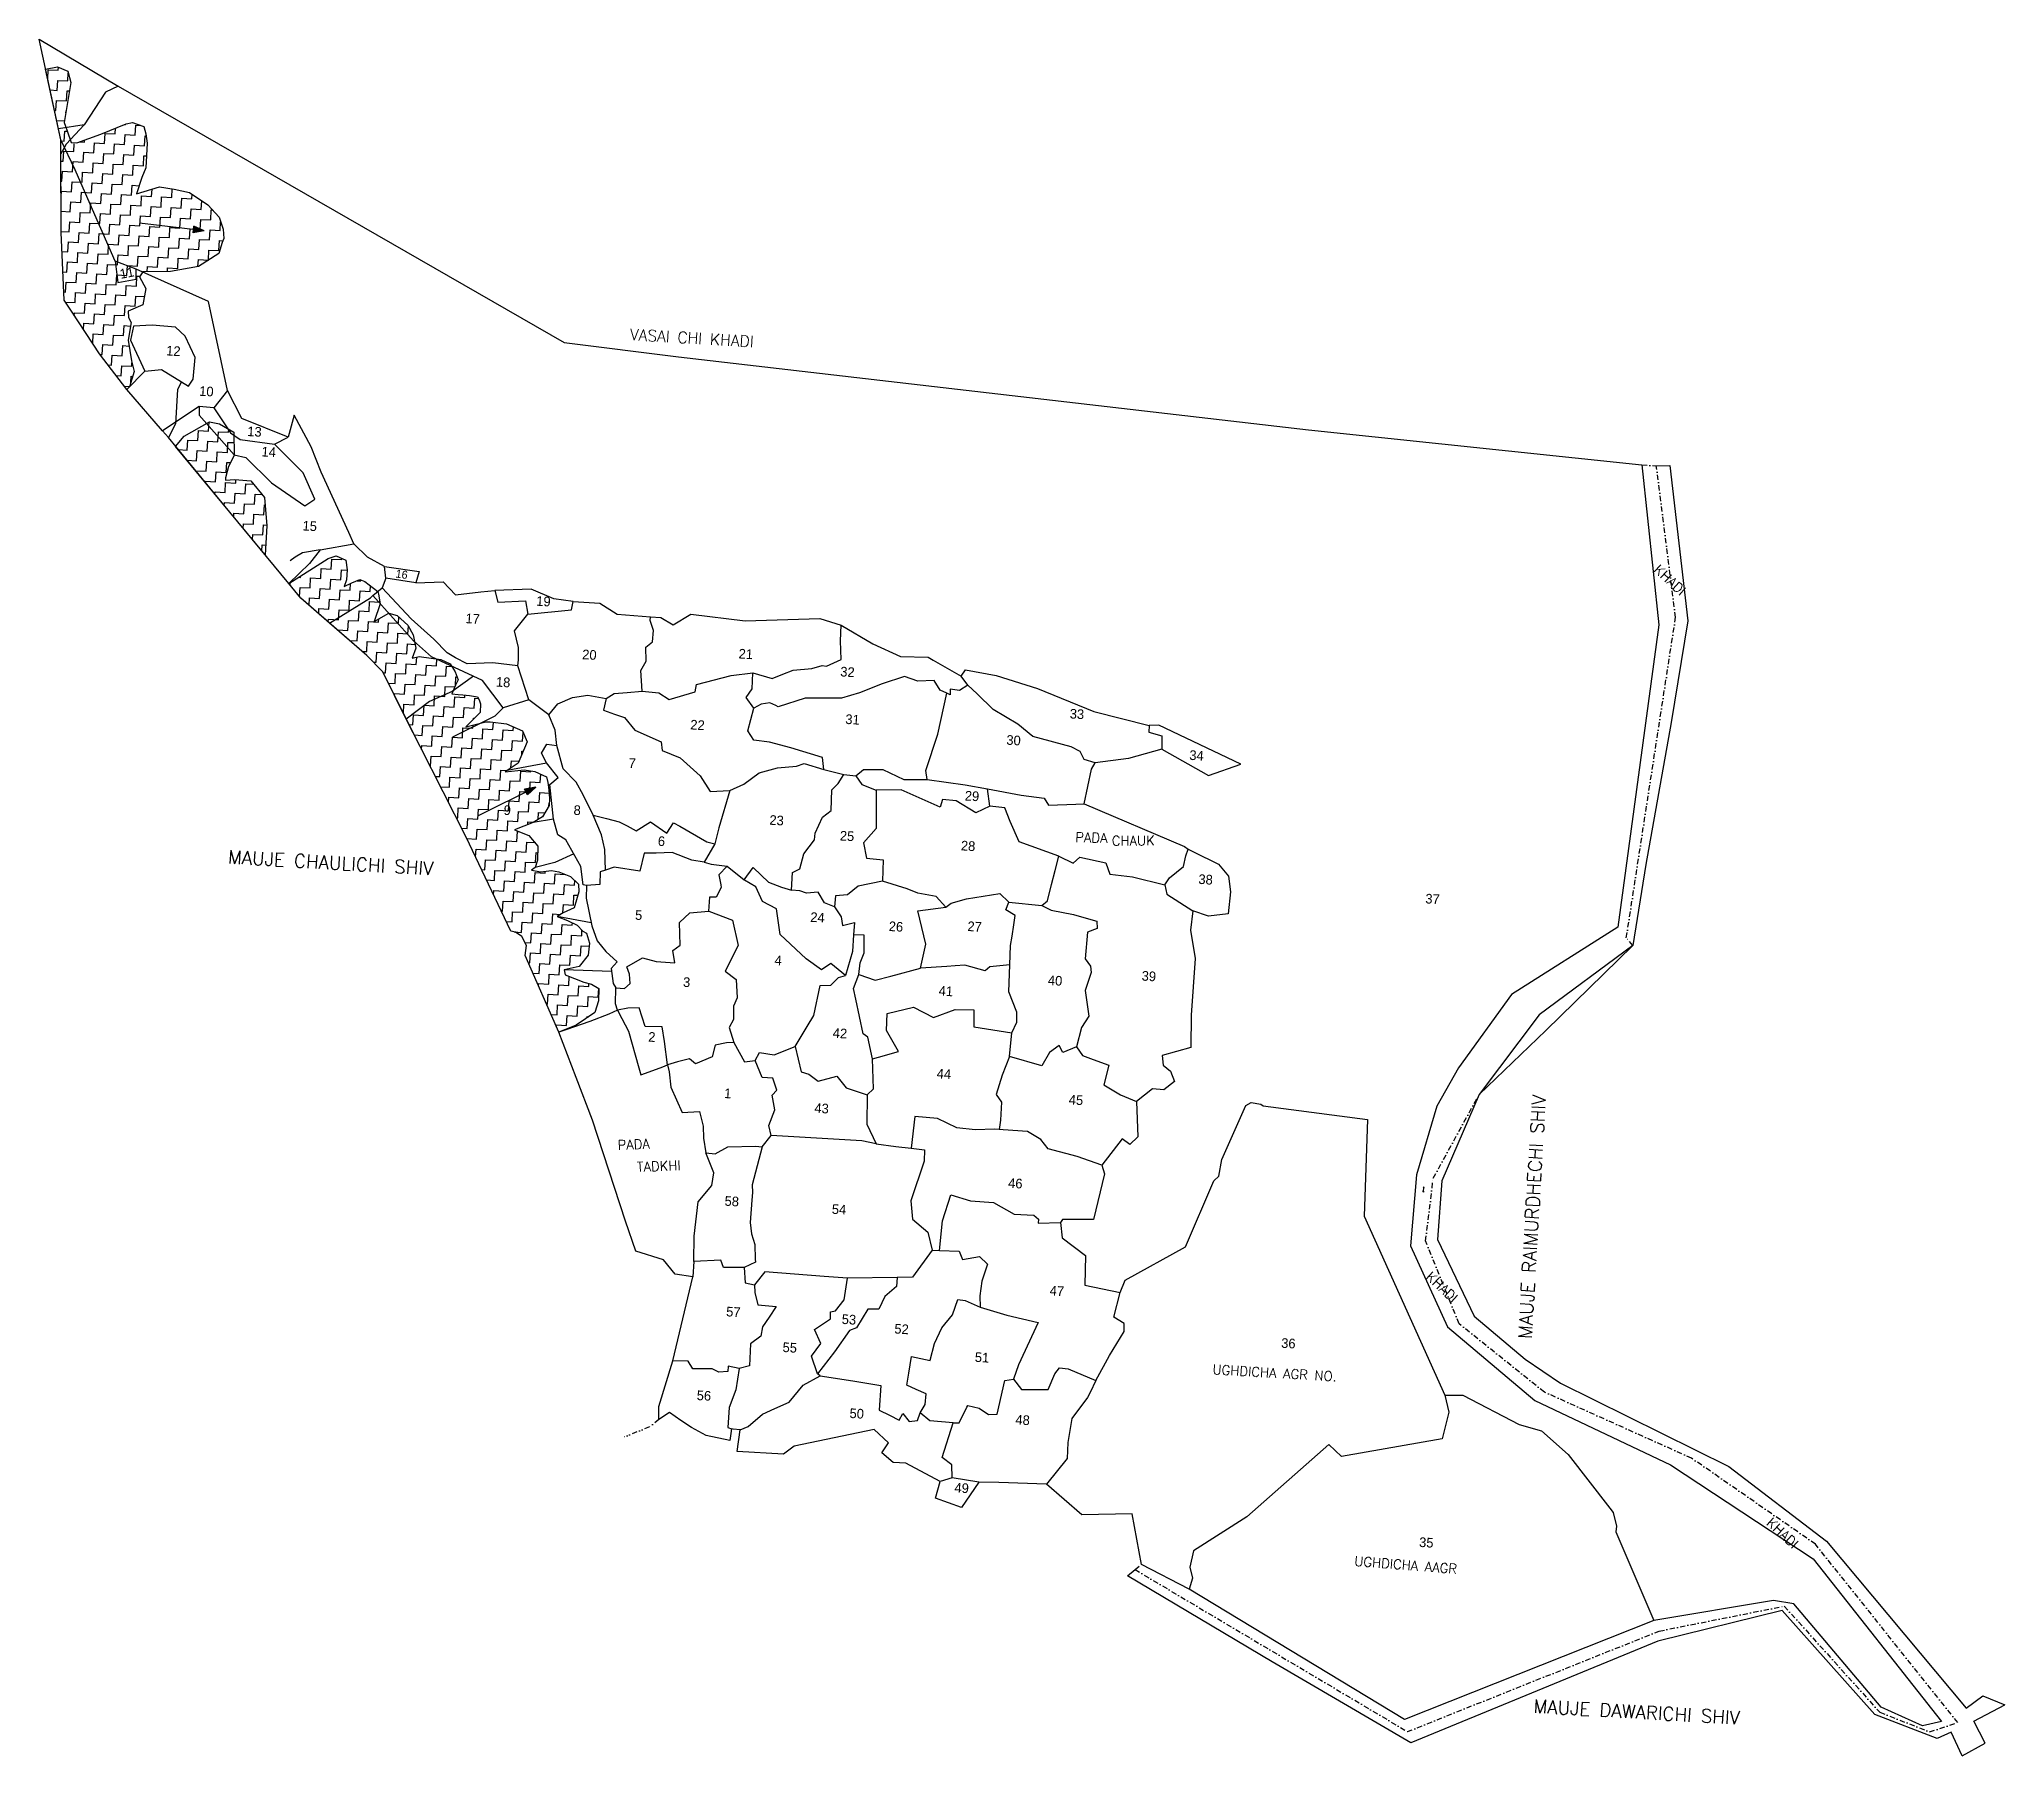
# Model space of a CAD drawing. Header units: metres. Extents: x 268242 to 270106, y 2134353 to 2135981.
import ezdxf

# ---------------------------------------------------------------- set-up
doc = ezdxf.new("R2010")
doc.units = ezdxf.units.M
doc.linetypes.add('DASHDOT', pattern=[1, 0.5, -0.25, 0, -0.25])
doc.linetypes.add('DIVIDE', pattern=[1.25, 0.5, -0.25, 0, -0.25, 0, -0.25])
for name, color, linetype in [('LINE_WATER', 4, 'Continuous'), ('OFF', 1, 'Continuous'), ('POLY_HATCH', 12, 'Continuous'), ('POLY_PARCEL', 6, 'Continuous'), ('POLY_WATER', 4, 'Continuous'), ('TEXT_MAPIN', 7, 'Continuous'), ('TEXT_MAPOUT', 7, 'Continuous'), ('TEXT_PARCEL', 7, 'Continuous'), ('V_BOUND_LINE', 7, 'Continuous'), ('V_BOUND_STREAM_LINE', 7, 'DASHDOT'), ('V_DIVIDE_LINE', 7, 'DIVIDE')]:
    doc.layers.add(name, color=color, linetype=linetype)
doc.styles.get("Standard").update_dxf_attribs({"font": 'simplex.shx'})
doc.styles.add('TEXT_MAP', font='')
doc.styles.get('TEXT_MAP').set_extended_font_data('Kruti Dev 050')

msp = doc.modelspace()

# ---------------------------------------------------------------- texts
at = {"layer": 'TEXT_MAPIN'}
for s, height, rotation, p in [('KHADI', 9.15, 316.7836, (269772.3, 2135477)), ('PADA', 9.15, 358.6534, (269224.3, 2135219.7)), ('CHAUK', 9.15, 0.5452, (269259, 2135216.2)), ('PADA', 9.15, 2.7468, (268790.6, 2134927.6)), ('TADKHI', 9.15, 2.1667, (268808.8, 2134907)), ('KHADI', 9.15, 316.7836, (269556.1, 2134806.3)), ('UGHDICHA AGR NO.', 9.145, 356.6786, (269354.3, 2134715)), ('KHADI', 9.15, 316.7836, (269879.1, 2134573)), ('UGHDICHA AAGR', 9.145, 355.5321, (269488.7, 2134533.3))]:
    msp.add_text(s, height=height, rotation=rotation, dxfattribs=at).set_placement(p)
at = {"layer": 'TEXT_MAPOUT'}
for s, height, rotation, p in [('VASAI CHI KHADI', 10.75, 356.6786, (268801.8, 2135695.7)), ('MAUJE CHAULICHI SHIV', 12.702, 356.6786, (268420.6, 2135199.4)), ('MAUJE RAIMURDHECHI SHIV', 12.702, 86.6786, (269657.1, 2134748.2)), ('MAUJE DAWARICHI SHIV', 12.702, 356.6786, (269658.5, 2134394))]:
    msp.add_text(s, height=height, rotation=rotation, dxfattribs=at).set_placement(p)
at = {"layer": 'TEXT_PARCEL', "style": 'TEXT_MAP'}
for s, height, rotation, p in [('11', 9.15, 10.7053, (268319.2, 2135753.7)), ('12', 9.15, 356.6786, (268362.1, 2135681.2)), ('10', 9.15, 356.6786, (268393.4, 2135642.9)), ('13', 9.15, 356.6786, (268439, 2135604.7)), ('14', 9.15, 356.6786, (268452.5, 2135585.4)), ('15', 9.15, 356.6786, (268491.4, 2135515.2)), ('16', 7.62, 351.9857, (268579.5, 2135470.6)), ('19', 9.15, 356.6786, (268713, 2135443.8)), ('17', 9.15, 356.6786, (268645.9, 2135427.3)), ('20', 9.15, 356.6786, (268756.6, 2135393.1)), ('21', 9.15, 356.6786, (268904.9, 2135393.8)), ('32', 9.15, 356.6786, (269001.3, 2135376.8)), ('18', 9.15, 356.6786, (268674.8, 2135367.1)), ('22', 9.15, 356.6786, (268859.1, 2135326.5)), ('31', 9.15, 356.6786, (269006.1, 2135331.7)), ('33', 9.15, 356.6786, (269218.9, 2135336.9)), ('30', 9.15, 356.6786, (269158.8, 2135312)), ('7', 9.15, 356.6786, (268800.6, 2135290.1)), ('34', 9.15, 356.6786, (269332.3, 2135297.6)), ('9', 9.15, 356.6786, (268682.1, 2135245.5)), ('8', 9.15, 356.6786, (268748.4, 2135245.5)), ('29', 9.15, 356.6786, (269119.4, 2135259.1)), ('23', 9.15, 356.6786, (268934.1, 2135236.1)), ('6', 9.15, 356.6786, (268828.3, 2135216.1)), ('25', 9.15, 356.6786, (269000.9, 2135221.2)), ('28', 9.15, 356.6786, (269115.7, 2135211.8)), ('38', 9.15, 356.6786, (269340.9, 2135180)), ('37', 9.15, 356.6786, (269556.1, 2135161.5)), ('5', 9.15, 356.6786, (268806.7, 2135146)), ('24', 9.15, 356.6786, (268972.9, 2135144)), ('26', 9.15, 356.6786, (269047.3, 2135135.3)), ('27', 9.15, 356.6786, (269121.9, 2135135.3)), ('4', 9.15, 356.6786, (268939, 2135103.1)), ('3', 9.15, 356.6786, (268852.2, 2135082.4)), ('40', 9.15, 356.6786, (269198.2, 2135084.1)), ('39', 9.15, 356.6786, (269287.1, 2135088.3)), ('41', 9.15, 356.6786, (269094.6, 2135074.1)), ('2', 9.15, 356.6786, (268819.2, 2135030.4)), ('42', 9.15, 356.6786, (268994.2, 2135034.1)), ('44', 9.15, 356.6786, (269092.8, 2134995.6)), ('1', 9.15, 356.6786, (268891.2, 2134976.9)), ('45', 9.15, 356.6786, (269218, 2134970.9)), ('43', 9.15, 356.6786, (268976.8, 2134962.9)), ('46', 9.15, 356.6786, (269160.5, 2134891.8)), ('58', 9.15, 356.6786, (268891.6, 2134874.8)), ('54', 9.15, 356.6786, (268993.3, 2134867.1)), ('47', 9.15, 356.6786, (269199.9, 2134789.8)), ('57', 9.15, 356.6786, (268893.1, 2134769.9)), ('53', 9.15, 356.6786, (269002.7, 2134762.7)), ('52', 9.15, 356.6786, (269052.6, 2134753.6)), ('55', 9.15, 356.6786, (268946.6, 2134736.1)), ('51', 9.15, 356.6786, (269128.9, 2134726.7)), ('36', 9.15, 356.6786, (269419.4, 2134740.1)), ('56', 9.15, 356.6786, (268865.2, 2134690.5)), ('50', 9.15, 356.6786, (269010.1, 2134673.5)), ('48', 9.15, 356.6786, (269167.4, 2134667.4)), ('49', 9.15, 356.6786, (269109.6, 2134602.9)), ('35', 9.15, 356.6786, (269550.2, 2134551.2))]:
    msp.add_text(s, height=height, rotation=rotation, dxfattribs=at).set_placement(p)

# ---------------------------------------------------------------- hatches: boundary and pattern name
h = msp.add_hatch(color=256)
h.paths.add_polyline_path([(268388.2, 2135800.5), (268387.8, 2135797.4), (268398.3, 2135799.3)])
h.paths.add_polyline_path([(268398.3, 2135799.3), (268388.5, 2135803.6), (268388.2, 2135800.5)])
h = msp.add_hatch(color=256)
h.paths.add_polyline_path([(268703.5, 2135267.1), (268704.9, 2135264.3), (268712.7, 2135271.6)])
h.paths.add_polyline_path([(268712.7, 2135271.6), (268702.1, 2135269.9), (268703.5, 2135267.1)])

# ---------------------------------------------------------------- linework, layer by layer
for points in [[(268398.3, 2135799.3), (268337.1, 2135806.4)], [(268387.8, 2135797.4), (268388.5, 2135803.6)], [(268398.3, 2135799.3), (268387.8, 2135797.4)], [(268398.3, 2135799.3), (268388.5, 2135803.6)], [(268712.7, 2135271.6), (268657.5, 2135244.2)], [(268712.7, 2135271.6), (268702.1, 2135269.9)], [(268704.9, 2135264.3), (268702.1, 2135269.9)], [(268712.7, 2135271.6), (268704.9, 2135264.3)], [(269554.4, 2134888.8), (269553.9, 2134888.2)], [(269554.3, 2134888.4), (269553.9, 2134887.7)], [(269554.4, 2134889.3), (269554, 2134888.6)], [(269554.7, 2134892.6), (269554.2, 2134887.7)], [(269554.7, 2134892.6), (269554.3, 2134891.9)], [(269554.3, 2134888.4), (269554.6, 2134887.6)], [(269554.4, 2134889.3), (269554.7, 2134888.6)], [(269554.4, 2134888.8), (269554.6, 2134888.1)], [(269554.7, 2134892.6), (269555, 2134891.8)]]:
    msp.add_lwpolyline(points)
at = {"layer": 'LINE_WATER'}
for p, q in [((268304.8, 2135930.7), (268284.4, 2135899.9)), ((268316.8, 2135936.4), (268304.8, 2135930.7)), ((268284.4, 2135899.9), (268260.2, 2135895.9)), ((268284.4, 2135899.9), (268267.4, 2135881.6)), ((268267.4, 2135881.6), (268262.4, 2135872.3)), ((268342, 2135666.3), (268325, 2135648.9)), ((268372.9, 2135648.8), (268371, 2135616.4)), ((268376.7, 2135656.1), (268372.9, 2135648.8)), ((268371, 2135616.4), (268364.4, 2135603.2)), ((268508.4, 2135496.7), (268491.7, 2135493.9)), ((268508.4, 2135496.7), (268498.2, 2135483.8)), ((268508.4, 2135496.7), (268540.3, 2135502.6)), ((268498.2, 2135483.8), (268478.6, 2135464.8)), ((268484.7, 2135489.8), (268479.9, 2135486.4)), ((268491.7, 2135493.9), (268484.7, 2135489.8)), ((268653.6, 2135376.9), (268633.5, 2135362.4)), ((268612.1, 2135352.8), (268590, 2135336.3)), ((268633.5, 2135362.4), (268612.1, 2135352.8)), ((268673.8, 2135338.9), (268633.7, 2135319.2)), ((268681.8, 2135346.8), (268673.8, 2135338.9)), ((268722.8, 2135294.4), (268685.5, 2135287.5)), ((268722.9, 2135294.4), (268722.8, 2135294.4)), ((268729.6, 2135241.3), (268710.3, 2135238.3)), ((268730.8, 2135200.1), (268712.3, 2135195.6)), ((268748.8, 2135208.3), (268730.8, 2135200.1)), ((268765.3, 2135142.9), (268733.1, 2135149.1)), ((268784.6, 2135097), (268739.6, 2135098.3))]:
    msp.add_line(p, q, dxfattribs=at)
at = {"layer": 'OFF'}
for p, q in [((268393.6, 2135632.7), (268358.9, 2135609.5)), ((269775.3, 2135576.3), (269788.3, 2135576.6)), ((268596.9, 2135410.6), (268558.4, 2135453.3)), ((269273.9, 2134523.9), (269281, 2134529.7)), ((270084.9, 2134409.9), (270105.7, 2134401.5)), ((270065.3, 2134353.2), (270087.3, 2134365))]:
    msp.add_line(p, q, dxfattribs=at)
at = {"layer": 'POLY_HATCH'}
for p, q in [((268248, 2135952.5), (268259.3, 2135954.8)), ((268262.4, 2135885.5), (268248, 2135952.5)), ((268259.3, 2135954.8), (268269, 2135950.7)), ((268269, 2135950.7), (268272, 2135940.1)), ((268272, 2135940.1), (268265.7, 2135902)), ((268265.7, 2135902), (268268.4, 2135894.2)), ((268268.4, 2135894.2), (268272.3, 2135883.1)), ((268277.7, 2135882.8), (268300.4, 2135890.9)), ((268300.4, 2135890.9), (268324.5, 2135900.8)), ((268324.5, 2135900.8), (268330.4, 2135901.9)), ((268330.4, 2135901.9), (268341.1, 2135898.1)), ((268341.1, 2135898.1), (268342.9, 2135891.2)), ((268342.9, 2135891.2), (268344.3, 2135882.5)), ((268262.8, 2135797.7), (268262.4, 2135885.5)), ((268272.3, 2135883.1), (268277.7, 2135882.8)), ((268344.3, 2135882.5), (268342.9, 2135859.1)), ((268342.9, 2135859.1), (268339.2, 2135849.8)), ((268339.2, 2135849.8), (268334, 2135834.5)), ((268334, 2135834.5), (268356.1, 2135840.9)), ((268356.1, 2135840.9), (268370, 2135838.7)), ((268370, 2135838.7), (268384.3, 2135835.6)), ((268384.3, 2135835.6), (268401.7, 2135823.8)), ((268401.7, 2135823.8), (268412.4, 2135812.3)), ((268265.7, 2135733.5), (268262.8, 2135797.7)), ((268412.4, 2135812.3), (268416.2, 2135800.8)), ((268416.2, 2135800.8), (268417.1, 2135792.1)), ((268412.2, 2135777.9), (268392.9, 2135765.5)), ((268415.5, 2135788.2), (268412.2, 2135777.9)), ((268417.1, 2135792.1), (268415.5, 2135788.2)), ((268340.1, 2135760.4), (268337.1, 2135755.6)), ((268366.4, 2135760.7), (268340.1, 2135760.4)), ((268392.9, 2135765.5), (268366.4, 2135760.7)), ((268337.1, 2135755.6), (268343, 2135744.6)), ((268343, 2135744.6), (268340.3, 2135729)), ((268273, 2135722), (268265.7, 2135733.5)), ((268299.2, 2135682.5), (268273, 2135722)), ((268340.3, 2135729), (268326.4, 2135723)), ((268326.4, 2135723), (268326.5, 2135717.1)), ((268329, 2135712.4), (268326.4, 2135695.6)), ((268326.5, 2135717.1), (268329, 2135712.4)), ((268326.4, 2135695.6), (268329.3, 2135676)), ((268325, 2135648.9), (268299.2, 2135682.5)), ((268331.9, 2135665.9), (268327.4, 2135651.2)), ((268329.3, 2135676), (268331.9, 2135665.9)), ((268327.4, 2135651.2), (268325, 2135648.9)), ((268379.5, 2135604.4), (268403.4, 2135618.3)), ((268403.4, 2135618.3), (268412.8, 2135616.4)), ((268412.8, 2135616.4), (268426.4, 2135608.4)), ((268426.4, 2135608.4), (268426.9, 2135586.2)), ((268371.2, 2135594.8), (268379.5, 2135604.4)), ((268422.5, 2135532.4), (268371.2, 2135594.8)), ((268421.3, 2135575.7), (268418.4, 2135565)), ((268426.9, 2135586.2), (268421.3, 2135575.7)), ((268418.4, 2135565), (268418.7, 2135562.7)), ((268418.7, 2135562.7), (268427.4, 2135563.6)), ((268427.4, 2135563.6), (268442.6, 2135562.3)), ((268442.6, 2135562.3), (268455.5, 2135546.5)), ((268455.5, 2135546.5), (268457.7, 2135519.5)), ((268456.1, 2135491.9), (268422.5, 2135532.4)), ((268457.7, 2135519.5), (268456.1, 2135491.9)), ((268478.6, 2135464.8), (268515.9, 2135488.5)), ((268515.9, 2135488.5), (268523.6, 2135491)), ((268523.6, 2135491), (268523.6, 2135491)), ((268523.6, 2135491), (268532.6, 2135487.1)), ((268532.6, 2135487.1), (268532.6, 2135487.1)), ((268532.6, 2135487.1), (268533.8, 2135477.8)), ((268490.1, 2135450.8), (268478.6, 2135464.8)), ((268533.2, 2135468.2), (268531.2, 2135462)), ((268531.2, 2135462), (268538.5, 2135465.4)), ((268533.8, 2135477.8), (268533.2, 2135468.2)), ((268538.5, 2135465.4), (268545.8, 2135468.7)), ((268545.8, 2135468.7), (268550.8, 2135466.8)), ((268550.8, 2135466.8), (268563, 2135457.2)), ((268552.7, 2135396.7), (268490.1, 2135450.8)), ((268565.3, 2135445.6), (268559.5, 2135428.9)), ((268563, 2135457.2), (268563.6, 2135454.6)), ((268563.6, 2135454.6), (268565.3, 2135445.6)), ((268559.5, 2135428.9), (268573.4, 2135436.6)), ((268573.4, 2135436.6), (268581.2, 2135434.4)), ((268581.2, 2135434.4), (268591.6, 2135425.4)), ((268591.6, 2135425.4), (268596.5, 2135416.3)), ((268598.9, 2135403.4), (268595.4, 2135394)), ((268596.5, 2135416.3), (268598.9, 2135403.4)), ((268567.7, 2135381.2), (268552.7, 2135396.7)), ((268595.4, 2135394), (268602.2, 2135395.7)), ((268602.2, 2135395.7), (268622.6, 2135392.8)), ((268622.6, 2135392.8), (268631.6, 2135388.5)), ((268631.6, 2135388.5), (268636.2, 2135381.1)), ((268603, 2135310.1), (268567.7, 2135381.2)), ((268636.7, 2135368.5), (268633.3, 2135360.3)), ((268636.2, 2135381.1), (268639.1, 2135373.4)), ((268639.1, 2135373.4), (268636.7, 2135368.5)), ((268633.3, 2135360.3), (268639.1, 2135359.6)), ((268639.1, 2135359.6), (268643.7, 2135359.3)), ((268643.7, 2135359.3), (268650, 2135358.5)), ((268650, 2135358.5), (268657.5, 2135357.2)), ((268657.5, 2135357.2), (268659, 2135354.6)), ((268659, 2135354.6), (268660.4, 2135350.8)), ((268660.4, 2135350.8), (268660, 2135342.4)), ((268652.8, 2135335.3), (268646.6, 2135328.9)), ((268646.6, 2135328.9), (268665.3, 2135333.7)), ((268660, 2135342.4), (268652.8, 2135335.3)), ((268665.3, 2135333.7), (268669.5, 2135333.5)), ((268669.5, 2135333.5), (268684.9, 2135331.8)), ((268684.9, 2135331.8), (268700.1, 2135325)), ((268704.5, 2135314.7), (268696, 2135294.4)), ((268700.1, 2135325), (268704.5, 2135314.7)), ((268646.8, 2135224.4), (268603, 2135310.1)), ((268696, 2135294.4), (268683.8, 2135286.3)), ((268683.8, 2135286.3), (268701.9, 2135288.2)), ((268701.9, 2135288.2), (268711.9, 2135286.4)), ((268711.9, 2135286.4), (268722.9, 2135281.6)), ((268722.9, 2135281.6), (268724.3, 2135276)), ((268724.3, 2135276), (268725.2, 2135269.3)), ((268725.2, 2135269.3), (268725.9, 2135260.8)), ((268725.9, 2135260.8), (268725.5, 2135254.2)), ((268710.3, 2135238.3), (268692.7, 2135231.3)), ((268719, 2135243.6), (268710.3, 2135238.3)), ((268725.5, 2135254.2), (268719, 2135243.6)), ((268689.1, 2135135.1), (268646.8, 2135224.4)), ((268692.7, 2135231.3), (268706.3, 2135225.9)), ((268706.3, 2135225.9), (268714.7, 2135215.6)), ((268714.4, 2135202.6), (268712.3, 2135195.6)), ((268714.7, 2135215.6), (268714.4, 2135202.6)), ((268712.3, 2135195.6), (268708.8, 2135192.9)), ((268708.8, 2135192.9), (268717.5, 2135191.5)), ((268717.5, 2135191.5), (268727.6, 2135192.6)), ((268727.6, 2135192.6), (268734.7, 2135191.4)), ((268734.7, 2135191.4), (268745.8, 2135187)), ((268745.8, 2135187), (268753.3, 2135179.8)), ((268753.3, 2135179.8), (268753.7, 2135172.3)), ((268753.7, 2135172.3), (268749.1, 2135157.4)), ((268738.7, 2135152.6), (268733.1, 2135149.1)), ((268733.1, 2135149.1), (268742.9, 2135145.2)), ((268749.1, 2135157.4), (268738.7, 2135152.6)), ((268742.9, 2135145.2), (268751.9, 2135140.9)), ((268693.5, 2135134.2), (268689.1, 2135135.1)), ((268699.7, 2135130.1), (268693.5, 2135134.2)), ((268704.1, 2135121.6), (268699.7, 2135130.1)), ((268751.9, 2135140.9), (268757.4, 2135135.1)), ((268757.4, 2135135.1), (268760.9, 2135133.1)), ((268760.9, 2135133.1), (268763.7, 2135123.7)), ((268702.7, 2135112), (268704.1, 2135121.6)), ((268734.6, 2135039.3), (268702.7, 2135112)), ((268762.6, 2135112.4), (268754, 2135101.6)), ((268763.7, 2135123.7), (268762.6, 2135112.4)), ((268754, 2135101.6), (268739.6, 2135098.3)), ((268739.6, 2135098.3), (268740.5, 2135093.6)), ((268740.5, 2135093.6), (268758.2, 2135086.7)), ((268758.2, 2135086.7), (268765.6, 2135085)), ((268765.6, 2135085), (268772.5, 2135080.8)), ((268772.3, 2135069.1), (268768.7, 2135058)), ((268772.5, 2135080.8), (268772.3, 2135069.1)), ((268768.7, 2135058), (268751.2, 2135046)), ((268751.2, 2135046), (268734.6, 2135039.3))]:
    msp.add_line(p, q, dxfattribs=at)
at = {"layer": 'POLY_HATCH', "linetype": 'Continuous'}
for p, q in [((268250, 2135943.3), (268250.5, 2135952.1)), ((268250.5, 2135952.1), (268260, 2135951.6)), ((268260, 2135951.6), (268260.2, 2135954.4)), ((268269, 2135941.5), (268269.4, 2135949.1)), ((268252.2, 2135932.9), (268258.9, 2135932.5)), ((268258.9, 2135932.5), (268259.5, 2135942)), ((268259.5, 2135942), (268269, 2135941.5)), ((268267.9, 2135922.5), (268268.4, 2135932)), ((268268.4, 2135932), (268270.6, 2135931.9)), ((268256.4, 2135913.6), (268257.8, 2135913.5)), ((268257.8, 2135913.5), (268258.4, 2135923)), ((268258.4, 2135923), (268267.9, 2135922.5)), ((268267.2, 2135911.2), (268267.3, 2135913)), ((268267.3, 2135913), (268267.5, 2135912.9)), ((268258.4, 2135903.9), (268266, 2135903.5)), ((268265.7, 2135884.4), (268266.2, 2135893.9)), ((268266.2, 2135893.9), (268268.5, 2135893.8)), ((268303.7, 2135882.2), (268304.3, 2135891.7)), ((268304.3, 2135891.7), (268313.8, 2135891.2)), ((268313.8, 2135891.2), (268314.1, 2135896.6)), ((268322.7, 2135881.1), (268323.3, 2135890.6)), ((268322.9, 2135900.2), (268323.8, 2135900.1)), ((268323.3, 2135890.6), (268332.8, 2135890.1)), ((268323.8, 2135900.1), (268323.9, 2135900.6)), ((268332.8, 2135890.1), (268333.4, 2135899.6)), ((268333.4, 2135899.6), (268337.5, 2135899.3)), ((268341.8, 2135880), (268342.3, 2135889.5)), ((268342.3, 2135889.5), (268343.2, 2135889.5)), ((268262.4, 2135884.6), (268265.7, 2135884.4)), ((268264.6, 2135865.4), (268265.1, 2135874.9)), ((268265.1, 2135874.9), (268274.6, 2135874.4)), ((268274.6, 2135874.4), (268275.1, 2135881.8)), ((268280, 2135883.6), (268284.7, 2135883.3)), ((268283.6, 2135864.3), (268284.1, 2135873.8)), ((268284.1, 2135873.8), (268293.7, 2135873.3)), ((268284.7, 2135883.3), (268284.8, 2135885.3)), ((268293.7, 2135873.3), (268294.2, 2135882.8)), ((268294.2, 2135882.8), (268303.7, 2135882.2)), ((268302.6, 2135863.2), (268303.2, 2135872.7)), ((268303.2, 2135872.7), (268312.7, 2135872.2)), ((268312.7, 2135872.2), (268313.2, 2135881.7)), ((268313.2, 2135881.7), (268322.7, 2135881.1)), ((268321.6, 2135862.1), (268322.2, 2135871.6)), ((268322.2, 2135871.6), (268331.7, 2135871.1)), ((268331.7, 2135871.1), (268332.3, 2135880.6)), ((268332.3, 2135880.6), (268341.8, 2135880)), ((268340.7, 2135861), (268341.2, 2135870.5)), ((268341.2, 2135870.5), (268343.6, 2135870.4)), ((268262.5, 2135865.5), (268264.6, 2135865.4)), ((268263.5, 2135846.4), (268264, 2135855.9)), ((268264, 2135855.9), (268273.5, 2135855.3)), ((268273.5, 2135855.3), (268274.1, 2135864.9)), ((268274.1, 2135864.9), (268283.6, 2135864.3)), ((268282.5, 2135845.3), (268283, 2135854.8)), ((268283, 2135854.8), (268292.6, 2135854.2)), ((268292.6, 2135854.2), (268293.1, 2135863.8)), ((268293.1, 2135863.8), (268302.6, 2135863.2)), ((268301.5, 2135844.2), (268302.1, 2135853.7)), ((268302.1, 2135853.7), (268311.6, 2135853.1)), ((268311.6, 2135853.1), (268312.1, 2135862.6)), ((268312.1, 2135862.6), (268321.6, 2135862.1)), ((268320.5, 2135843.1), (268321.1, 2135852.6)), ((268321.1, 2135852.6), (268330.6, 2135852)), ((268330.6, 2135852), (268331.1, 2135861.5)), ((268331.1, 2135861.5), (268340.7, 2135861)), ((268262.6, 2135846.4), (268263.5, 2135846.4)), ((268262.6, 2135831.9), (268262.9, 2135836.9)), ((268262.9, 2135836.9), (268272.4, 2135836.3)), ((268272.4, 2135836.3), (268273, 2135845.8)), ((268273, 2135845.8), (268282.5, 2135845.3)), ((268281.4, 2135826.3), (268281.9, 2135835.8)), ((268281.9, 2135835.8), (268291.5, 2135835.2)), ((268291.5, 2135835.2), (268292, 2135844.7)), ((268292, 2135844.7), (268301.5, 2135844.2)), ((268300.4, 2135825.2), (268301, 2135834.7)), ((268301, 2135834.7), (268310.5, 2135834.1)), ((268310.5, 2135834.1), (268311, 2135843.6)), ((268311, 2135843.6), (268320.5, 2135843.1)), ((268319.4, 2135824.1), (268320, 2135833.6)), ((268320, 2135833.6), (268329.5, 2135833)), ((268329.5, 2135833), (268330, 2135842.5)), ((268330, 2135842.5), (268336.6, 2135842.1)), ((268338.5, 2135823), (268339, 2135832.5)), ((268339, 2135832.5), (268348.5, 2135831.9)), ((268348.5, 2135831.9), (268348.9, 2135838.8)), ((268367.5, 2135830.8), (268368, 2135839)), ((268386.6, 2135829.7), (268386.8, 2135833.9)), ((268262.7, 2135817.8), (268271.3, 2135817.3)), ((268271.3, 2135817.3), (268271.9, 2135826.8)), ((268271.9, 2135826.8), (268281.4, 2135826.3)), ((268280.3, 2135807.2), (268280.8, 2135816.8)), ((268280.8, 2135816.8), (268290.3, 2135816.2)), ((268290.3, 2135816.2), (268290.9, 2135825.7)), ((268290.9, 2135825.7), (268300.4, 2135825.2)), ((268299.3, 2135806.1), (268299.9, 2135815.6)), ((268299.9, 2135815.6), (268309.4, 2135815.1)), ((268309.4, 2135815.1), (268309.9, 2135824.6)), ((268309.9, 2135824.6), (268319.4, 2135824.1)), ((268318.3, 2135805), (268318.9, 2135814.5)), ((268318.9, 2135814.5), (268328.4, 2135814)), ((268328.4, 2135814), (268328.9, 2135823.5)), ((268328.9, 2135823.5), (268338.5, 2135823)), ((268337.3, 2135803.9), (268337.9, 2135813.4)), ((268337.9, 2135813.4), (268347.4, 2135812.9)), ((268347.4, 2135812.9), (268348, 2135822.4)), ((268348, 2135822.4), (268357.5, 2135821.8)), ((268357.5, 2135821.8), (268358, 2135831.4)), ((268358, 2135831.4), (268367.5, 2135830.8)), ((268366.4, 2135811.8), (268367, 2135821.3)), ((268367, 2135821.3), (268376.5, 2135820.7)), ((268376.5, 2135820.7), (268377, 2135830.3)), ((268377, 2135830.3), (268386.6, 2135829.7)), ((268385.5, 2135810.7), (268386, 2135820.2)), ((268386, 2135820.2), (268395.5, 2135819.6)), ((268395.5, 2135819.6), (268396, 2135827.7)), ((268404.5, 2135809.6), (268405, 2135819.1)), ((268405, 2135819.1), (268406.1, 2135819)), ((268262.8, 2135798.7), (268270.2, 2135798.3)), ((268270.2, 2135798.3), (268270.8, 2135807.8)), ((268270.8, 2135807.8), (268280.3, 2135807.2)), ((268279.2, 2135788.2), (268279.7, 2135797.7)), ((268279.7, 2135797.7), (268289.2, 2135797.2)), ((268289.2, 2135797.2), (268289.8, 2135806.7)), ((268289.8, 2135806.7), (268299.3, 2135806.1)), ((268298.2, 2135787.1), (268298.8, 2135796.6)), ((268298.8, 2135796.6), (268308.3, 2135796.1)), ((268308.3, 2135796.1), (268308.8, 2135805.6)), ((268308.8, 2135805.6), (268318.3, 2135805)), ((268317.2, 2135786), (268317.8, 2135795.5)), ((268317.8, 2135795.5), (268327.3, 2135795)), ((268327.3, 2135795), (268327.8, 2135804.5)), ((268327.8, 2135804.5), (268337.3, 2135803.9)), ((268346.3, 2135793.9), (268346.9, 2135803.4)), ((268346.9, 2135803.4), (268356.4, 2135802.8)), ((268356.4, 2135802.8), (268356.9, 2135812.3)), ((268356.9, 2135812.3), (268366.4, 2135811.8)), ((268365.3, 2135792.8), (268365.9, 2135802.3)), ((268365.9, 2135802.3), (268375.4, 2135801.7)), ((268375.4, 2135801.7), (268375.9, 2135811.2)), ((268375.9, 2135811.2), (268385.5, 2135810.7)), ((268384.3, 2135791.7), (268384.9, 2135801.2)), ((268384.9, 2135801.2), (268394.4, 2135800.6)), ((268394.4, 2135800.6), (268395, 2135810.1)), ((268395, 2135810.1), (268404.5, 2135809.6)), ((268403.4, 2135790.6), (268403.9, 2135800.1)), ((268403.9, 2135800.1), (268413.4, 2135799.5)), ((268413.4, 2135799.5), (268413.9, 2135807.8)), ((268263.6, 2135779.6), (268269.1, 2135779.3)), ((268269.1, 2135779.3), (268269.7, 2135788.8)), ((268269.7, 2135788.8), (268279.2, 2135788.2)), ((268278.1, 2135769.2), (268278.6, 2135778.7)), ((268278.6, 2135778.7), (268288.1, 2135778.2)), ((268288.1, 2135778.2), (268288.7, 2135787.7)), ((268288.7, 2135787.7), (268298.2, 2135787.1)), ((268297.1, 2135768.1), (268297.7, 2135777.6)), ((268297.7, 2135777.6), (268307.2, 2135777.1)), ((268307.2, 2135777.1), (268307.7, 2135786.6)), ((268307.7, 2135786.6), (268317.2, 2135786)), ((268316.1, 2135767), (268316.7, 2135776.5)), ((268316.7, 2135776.5), (268326.2, 2135776)), ((268326.2, 2135776), (268326.7, 2135785.5)), ((268326.7, 2135785.5), (268336.2, 2135784.9)), ((268336.2, 2135784.9), (268336.8, 2135794.4)), ((268336.8, 2135794.4), (268346.3, 2135793.9)), ((268345.2, 2135774.8), (268345.8, 2135784.4)), ((268345.8, 2135784.4), (268355.3, 2135783.8)), ((268355.3, 2135783.8), (268355.8, 2135793.3)), ((268355.8, 2135793.3), (268365.3, 2135792.8)), ((268364.2, 2135773.7), (268364.8, 2135783.3)), ((268364.8, 2135783.3), (268374.3, 2135782.7)), ((268374.3, 2135782.7), (268374.8, 2135792.2)), ((268374.8, 2135792.2), (268384.3, 2135791.7)), ((268383.2, 2135772.6), (268383.8, 2135782.1)), ((268383.8, 2135782.1), (268393.3, 2135781.6)), ((268393.3, 2135781.6), (268393.9, 2135791.1)), ((268393.9, 2135791.1), (268403.4, 2135790.6)), ((268402.3, 2135771.5), (268402.8, 2135781)), ((268402.8, 2135781), (268412.3, 2135780.5)), ((268412.3, 2135780.5), (268412.9, 2135790)), ((268412.9, 2135790), (268416.1, 2135789.8)), ((268264.5, 2135760.4), (268268, 2135760.2)), ((268268, 2135760.2), (268268.6, 2135769.8)), ((268268.6, 2135769.8), (268278.1, 2135769.2)), ((268277, 2135750.2), (268277.5, 2135759.7)), ((268277.5, 2135759.7), (268287, 2135759.1)), ((268287, 2135759.1), (268287.6, 2135768.6)), ((268287.6, 2135768.6), (268297.1, 2135768.1)), ((268296, 2135749.1), (268296.5, 2135758.6)), ((268296.5, 2135758.6), (268306.1, 2135758)), ((268306.1, 2135758), (268306.6, 2135767.5)), ((268306.6, 2135767.5), (268316.1, 2135767)), ((268315, 2135748), (268315.6, 2135757.5)), ((268315.6, 2135757.5), (268325.1, 2135756.9)), ((268325.1, 2135756.9), (268325.6, 2135766.4)), ((268325.6, 2135766.4), (268335.1, 2135765.9)), ((268335.1, 2135765.9), (268335.7, 2135775.4)), ((268335.7, 2135775.4), (268345.2, 2135774.8)), ((268344.4, 2135760.5), (268344.7, 2135765.3)), ((268344.7, 2135765.3), (268354.2, 2135764.8)), ((268354.2, 2135764.8), (268354.7, 2135774.3)), ((268354.7, 2135774.3), (268364.2, 2135773.7)), ((268363.5, 2135760.7), (268363.7, 2135764.2)), ((268363.7, 2135764.2), (268373.2, 2135763.7)), ((268373.2, 2135763.7), (268373.7, 2135773.2)), ((268373.7, 2135773.2), (268383.2, 2135772.6)), ((268392.4, 2135765.4), (268392.8, 2135772.1)), ((268392.8, 2135772.1), (268402.3, 2135771.5)), ((268265.4, 2135741.3), (268266.9, 2135741.2)), ((268266.9, 2135741.2), (268267.5, 2135750.7)), ((268267.5, 2135750.7), (268277, 2135750.2)), ((268275.9, 2135731.2), (268276.4, 2135740.7)), ((268276.4, 2135740.7), (268285.9, 2135740.1)), ((268285.9, 2135740.1), (268286.5, 2135749.6)), ((268286.5, 2135749.6), (268296, 2135749.1)), ((268294.9, 2135730.1), (268295.4, 2135739.6)), ((268295.4, 2135739.6), (268305, 2135739)), ((268305, 2135739), (268305.5, 2135748.5)), ((268305.5, 2135748.5), (268315, 2135748)), ((268324, 2135737.9), (268324.5, 2135747.4)), ((268324.5, 2135747.4), (268334, 2135746.9)), ((268334, 2135746.9), (268334.6, 2135756.4)), ((268334.6, 2135756.4), (268337.5, 2135756.2)), ((268266.9, 2135731.7), (268275.9, 2135731.2)), ((268275.1, 2135718.7), (268275.3, 2135721.6)), ((268275.3, 2135721.6), (268284.8, 2135721.1)), ((268284.8, 2135721.1), (268285.4, 2135730.6)), ((268285.4, 2135730.6), (268294.9, 2135730.1)), ((268293.8, 2135711), (268294.3, 2135720.5)), ((268294.3, 2135720.5), (268303.8, 2135720)), ((268303.8, 2135720), (268304.4, 2135729.5)), ((268304.4, 2135729.5), (268313.9, 2135729)), ((268313.9, 2135729), (268314.5, 2135738.5)), ((268314.5, 2135738.5), (268324, 2135737.9)), ((268322.9, 2135718.9), (268323.4, 2135728.4)), ((268323.4, 2135728.4), (268332.9, 2135727.8)), ((268332.9, 2135727.8), (268333.5, 2135737.4)), ((268333.5, 2135737.4), (268341.7, 2135736.9)), ((268283.9, 2135705.5), (268284.3, 2135711.6)), ((268284.3, 2135711.6), (268293.8, 2135711)), ((268302.7, 2135701), (268303.3, 2135710.5)), ((268303.3, 2135710.5), (268312.8, 2135709.9)), ((268312.8, 2135709.9), (268313.4, 2135719.4)), ((268313.4, 2135719.4), (268322.9, 2135718.9)), ((268321.8, 2135699.9), (268322.3, 2135709.4)), ((268322.3, 2135709.4), (268328.4, 2135709)), ((268292.7, 2135692.3), (268293.2, 2135701.5)), ((268293.2, 2135701.5), (268302.7, 2135701)), ((268301.6, 2135682), (268302.2, 2135691.5)), ((268302.2, 2135691.5), (268311.7, 2135690.9)), ((268311.7, 2135690.9), (268312.3, 2135700.4)), ((268312.3, 2135700.4), (268321.8, 2135699.9)), ((268320.7, 2135680.8), (268321.2, 2135690.4)), ((268321.2, 2135690.4), (268327.2, 2135690)), ((268299.5, 2135682.1), (268301.6, 2135682)), ((268307.2, 2135672.1), (268310.6, 2135671.9)), ((268310.6, 2135671.9), (268311.2, 2135681.4)), ((268311.2, 2135681.4), (268320.7, 2135680.8)), ((268319.6, 2135661.8), (268320.1, 2135671.3)), ((268320.1, 2135671.3), (268329.6, 2135670.8)), ((268329.6, 2135670.8), (268329.8, 2135674.1)), ((268314.9, 2135662.1), (268319.6, 2135661.8)), ((268322.5, 2135652.1), (268327.6, 2135651.8)), ((268328.7, 2135655.5), (268329.1, 2135661.3)), ((268329.1, 2135661.3), (268330.5, 2135661.2)), ((268392.3, 2135600.3), (268392.9, 2135609.9)), ((268392.9, 2135609.9), (268402.4, 2135609.3)), ((268402.4, 2135609.3), (268402.9, 2135618.1)), ((268411.4, 2135599.2), (268411.9, 2135608.8)), ((268411.9, 2135608.8), (268421.4, 2135608.2)), ((268421.4, 2135608.2), (268421.6, 2135611.2)), ((268373.7, 2135591.9), (268382.3, 2135591.4)), ((268382.3, 2135591.4), (268382.8, 2135600.9)), ((268382.8, 2135600.9), (268392.3, 2135600.3)), ((268391.2, 2135581.3), (268391.8, 2135590.8)), ((268391.8, 2135590.8), (268401.3, 2135590.3)), ((268401.3, 2135590.3), (268401.8, 2135599.8)), ((268401.8, 2135599.8), (268411.4, 2135599.2)), ((268410.2, 2135580.2), (268410.8, 2135589.7)), ((268410.8, 2135589.7), (268420.3, 2135589.2)), ((268420.3, 2135589.2), (268420.9, 2135598.7)), ((268420.9, 2135598.7), (268426.6, 2135598.4)), ((268381.9, 2135581.9), (268391.2, 2135581.3)), ((268390.6, 2135571.3), (268390.7, 2135571.8)), ((268390.7, 2135571.8), (268400.2, 2135571.3)), ((268400.2, 2135571.3), (268400.7, 2135580.8)), ((268400.7, 2135580.8), (268410.2, 2135580.2)), ((268419.2, 2135570.2), (268419.8, 2135579.7)), ((268419.8, 2135579.7), (268423.3, 2135579.5)), ((268399.6, 2135561.8), (268409.1, 2135561.2)), ((268399.6, 2135560.4), (268399.6, 2135561.8)), ((268409.1, 2135561.2), (268409.7, 2135570.7)), ((268409.7, 2135570.7), (268419.2, 2135570.2)), ((268418.1, 2135551.1), (268418.7, 2135560.7)), ((268418.7, 2135560.7), (268428.2, 2135560.1)), ((268428.2, 2135560.1), (268428.4, 2135563.5)), ((268437.1, 2135550), (268437.7, 2135559.5)), ((268437.7, 2135559.5), (268445.2, 2135559.1)), ((268408.5, 2135549.6), (268408.6, 2135551.7)), ((268408.6, 2135551.7), (268418.1, 2135551.1)), ((268417.4, 2135538.7), (268417.5, 2135541.6)), ((268417.5, 2135541.6), (268427.1, 2135541.1)), ((268427.1, 2135541.1), (268427.6, 2135550.6)), ((268427.6, 2135550.6), (268437.1, 2135550)), ((268436, 2135531), (268436.6, 2135540.5)), ((268436.6, 2135540.5), (268446.1, 2135540)), ((268446.1, 2135540), (268446.6, 2135549.5)), ((268446.6, 2135549.5), (268453.4, 2135549.1)), ((268455, 2135529.9), (268455.6, 2135539.4)), ((268455.6, 2135539.4), (268456.1, 2135539.4)), ((268426.3, 2135527.9), (268426.5, 2135531.6)), ((268426.5, 2135531.6), (268436, 2135531)), ((268435.2, 2135517.1), (268435.5, 2135521.5)), ((268435.5, 2135521.5), (268445, 2135521)), ((268445, 2135521), (268445.5, 2135530.5)), ((268445.5, 2135530.5), (268455, 2135529.9)), ((268453.9, 2135510.9), (268454.5, 2135520.4)), ((268454.5, 2135520.4), (268457.7, 2135520.2)), ((268444.1, 2135506.4), (268444.4, 2135511.4)), ((268444.4, 2135511.4), (268453.9, 2135510.9)), ((268453, 2135495.6), (268453.4, 2135501.4)), ((268453.4, 2135501.4), (268456.6, 2135501.2)), ((268508.8, 2135469.5), (268509.3, 2135479)), ((268509.3, 2135479), (268518.9, 2135478.5)), ((268518.9, 2135478.5), (268519.4, 2135488)), ((268519.4, 2135488), (268528.9, 2135487.5)), ((268527.8, 2135468.4), (268528.4, 2135477.9)), ((268528.4, 2135477.9), (268533.8, 2135477.6)), ((268528.9, 2135487.5), (268529, 2135488.7)), ((268479.8, 2135463.3), (268479.9, 2135465.7)), ((268488, 2135470.7), (268489.8, 2135470.6)), ((268488.7, 2135452.5), (268489.2, 2135461.1)), ((268489.2, 2135461.1), (268498.7, 2135460.6)), ((268489.8, 2135470.6), (268489.8, 2135471.9)), ((268498.7, 2135460.6), (268499.3, 2135470.1)), ((268499.3, 2135470.1), (268508.8, 2135469.5)), ((268507.7, 2135450.5), (268508.2, 2135460)), ((268508.2, 2135460), (268517.7, 2135459.5)), ((268517.7, 2135459.5), (268518.3, 2135469)), ((268518.3, 2135469), (268527.8, 2135468.4)), ((268536.8, 2135458.4), (268537.1, 2135464.7)), ((268543.3, 2135467.5), (268546.8, 2135467.3)), ((268546.8, 2135467.3), (268546.9, 2135468.3)), ((268555.8, 2135457.3), (268556.1, 2135462.6)), ((268497.8, 2135444.2), (268498.2, 2135451.1)), ((268498.2, 2135451.1), (268507.7, 2135450.5)), ((268506.9, 2135436.3), (268507.1, 2135441)), ((268507.1, 2135441), (268516.6, 2135440.5)), ((268516.6, 2135440.5), (268517.2, 2135450)), ((268517.2, 2135450), (268526.7, 2135449.4)), ((268526.7, 2135449.4), (268527.3, 2135458.9)), ((268527.3, 2135458.9), (268536.8, 2135458.4)), ((268535.7, 2135439.4), (268536.2, 2135448.9)), ((268536.2, 2135448.9), (268545.7, 2135448.3)), ((268545.7, 2135448.3), (268546.3, 2135457.8)), ((268546.3, 2135457.8), (268555.8, 2135457.3)), ((268554.7, 2135438.2), (268555.2, 2135447.8)), ((268555.2, 2135447.8), (268564.7, 2135447.2)), ((268564.7, 2135447.2), (268564.8, 2135448.2)), ((268515.9, 2135428.5), (268516.1, 2135430.9)), ((268516.1, 2135430.9), (268525.6, 2135430.4)), ((268525.6, 2135430.4), (268526.2, 2135439.9)), ((268526.2, 2135439.9), (268535.7, 2135439.4)), ((268534.6, 2135420.3), (268535.1, 2135429.8)), ((268535.1, 2135429.8), (268544.6, 2135429.3)), ((268544.6, 2135429.3), (268545.2, 2135438.8)), ((268545.2, 2135438.8), (268554.7, 2135438.2)), ((268553.6, 2135419.2), (268554.1, 2135428.7)), ((268554.1, 2135428.7), (268563.6, 2135428.2)), ((268563.6, 2135428.2), (268563.8, 2135431.3)), ((268572.6, 2135418.1), (268573.2, 2135427.6)), ((268573.2, 2135427.6), (268582.7, 2135427.1)), ((268582.7, 2135427.1), (268583, 2135432.8)), ((268591.6, 2135417), (268592.1, 2135424.5)), ((268525, 2135420.6), (268525.1, 2135420.9)), ((268525.1, 2135420.9), (268534.6, 2135420.3)), ((268536.5, 2135410.7), (268543.5, 2135410.3)), ((268543.5, 2135410.3), (268544.1, 2135419.8)), ((268544.1, 2135419.8), (268553.6, 2135419.2)), ((268552.5, 2135400.2), (268553, 2135409.7)), ((268553, 2135409.7), (268562.5, 2135409.2)), ((268562.5, 2135409.2), (268563.1, 2135418.7)), ((268563.1, 2135418.7), (268572.6, 2135418.1)), ((268571.5, 2135399.1), (268572.1, 2135408.6)), ((268572.1, 2135408.6), (268581.6, 2135408.1)), ((268581.6, 2135408.1), (268582.1, 2135417.6)), ((268582.1, 2135417.6), (268591.6, 2135417)), ((268590.5, 2135398), (268591.1, 2135407.5)), ((268591.1, 2135407.5), (268598.2, 2135407.1)), ((268548.3, 2135400.4), (268552.5, 2135400.2)), ((268558.9, 2135390.3), (268561.4, 2135390.1)), ((268561.4, 2135390.1), (268562, 2135399.7)), ((268562, 2135399.7), (268571.5, 2135399.1)), ((268570.4, 2135380.1), (268570.9, 2135389.6)), ((268570.9, 2135389.6), (268580.5, 2135389)), ((268580.5, 2135389), (268581, 2135398.6)), ((268581, 2135398.6), (268590.5, 2135398)), ((268589.4, 2135379), (268590, 2135388.5)), ((268590, 2135388.5), (268599.5, 2135387.9)), ((268599.5, 2135387.9), (268599.9, 2135395.1)), ((268608.4, 2135377.9), (268609, 2135387.4)), ((268609, 2135387.4), (268618.5, 2135386.8)), ((268618.5, 2135386.8), (268618.9, 2135393.3)), ((268627.5, 2135376.8), (268628, 2135386.3)), ((268628, 2135386.3), (268633.2, 2135386)), ((268568.2, 2135380.2), (268570.4, 2135380.1)), ((268573.1, 2135370.4), (268579.4, 2135370)), ((268579.4, 2135370), (268579.9, 2135379.5)), ((268579.9, 2135379.5), (268589.4, 2135379)), ((268588.3, 2135360), (268588.9, 2135369.5)), ((268588.9, 2135369.5), (268598.4, 2135368.9)), ((268598.4, 2135368.9), (268598.9, 2135378.4)), ((268598.9, 2135378.4), (268608.4, 2135377.9)), ((268607.3, 2135358.9), (268607.9, 2135368.4)), ((268607.9, 2135368.4), (268617.4, 2135367.8)), ((268617.4, 2135367.8), (268617.9, 2135377.3)), ((268617.9, 2135377.3), (268627.5, 2135376.8)), ((268626.4, 2135357.7), (268626.9, 2135367.3)), ((268626.9, 2135367.3), (268636, 2135366.7)), ((268636.5, 2135367.9), (268637, 2135376.2)), ((268637, 2135376.2), (268638.1, 2135376.2)), ((268578.7, 2135359), (268578.8, 2135360.5)), ((268578.8, 2135360.5), (268588.3, 2135360)), ((268587.3, 2135341.8), (268587.8, 2135350.4)), ((268587.8, 2135350.4), (268597.3, 2135349.9)), ((268597.3, 2135349.9), (268597.8, 2135359.4)), ((268597.8, 2135359.4), (268607.3, 2135358.9)), ((268606.2, 2135339.8), (268606.8, 2135349.3)), ((268606.8, 2135349.3), (268616.3, 2135348.8)), ((268616.3, 2135348.8), (268616.8, 2135358.3)), ((268616.8, 2135358.3), (268626.4, 2135357.7)), ((268625.2, 2135338.7), (268625.8, 2135348.2)), ((268625.8, 2135348.2), (268635.3, 2135347.7)), ((268635.3, 2135347.7), (268635.9, 2135357.2)), ((268635.9, 2135357.2), (268645.4, 2135356.6)), ((268645.4, 2135356.6), (268645.5, 2135359.1)), ((268654.3, 2135346.6), (268654.9, 2135356.1)), ((268654.9, 2135356.1), (268658.2, 2135355.9)), ((268592.6, 2135331.1), (268596.2, 2135330.9)), ((268596.2, 2135330.9), (268596.7, 2135340.4)), ((268596.7, 2135340.4), (268606.2, 2135339.8)), ((268605.1, 2135320.8), (268605.7, 2135330.3)), ((268605.7, 2135330.3), (268615.2, 2135329.8)), ((268615.2, 2135329.8), (268615.7, 2135339.3)), ((268615.7, 2135339.3), (268625.2, 2135338.7)), ((268624.1, 2135319.7), (268624.7, 2135329.2)), ((268624.7, 2135329.2), (268634.2, 2135328.7)), ((268634.2, 2135328.7), (268634.8, 2135338.2)), ((268634.8, 2135338.2), (268644.3, 2135337.6)), ((268644.3, 2135337.6), (268644.8, 2135347.1)), ((268644.8, 2135347.1), (268654.3, 2135346.6)), ((268653.2, 2135327.6), (268653.4, 2135330.7)), ((268653.7, 2135336.2), (268653.8, 2135337.1)), ((268653.8, 2135337.1), (268654.6, 2135337)), ((268672.2, 2135326.5), (268672.6, 2135333.1)), ((268691.3, 2135325.4), (268691.5, 2135328.8)), ((268597.5, 2135321.3), (268605.1, 2135320.8)), ((268604.4, 2135307.5), (268604.6, 2135311.3)), ((268604.6, 2135311.3), (268614.1, 2135310.7)), ((268614.1, 2135310.7), (268614.6, 2135320.3)), ((268614.6, 2135320.3), (268624.1, 2135319.7)), ((268623, 2135300.7), (268623.6, 2135310.2)), ((268623.6, 2135310.2), (268633.1, 2135309.6)), ((268633.1, 2135309.6), (268633.7, 2135319.2)), ((268633.7, 2135319.2), (268643.2, 2135318.6)), ((268643.2, 2135318.6), (268643.7, 2135328.1)), ((268643.7, 2135328.1), (268653.2, 2135327.6)), ((268652.1, 2135308.5), (268652.7, 2135318.1)), ((268652.7, 2135318.1), (268662.2, 2135317.5)), ((268662.2, 2135317.5), (268662.7, 2135327)), ((268662.7, 2135327), (268672.2, 2135326.5)), ((268671.1, 2135307.4), (268671.7, 2135316.9)), ((268671.7, 2135316.9), (268681.2, 2135316.4)), ((268681.2, 2135316.4), (268681.8, 2135325.9)), ((268681.8, 2135325.9), (268691.3, 2135325.4)), ((268690.2, 2135306.3), (268690.7, 2135315.8)), ((268690.7, 2135315.8), (268700.2, 2135315.3)), ((268700.2, 2135315.3), (268700.7, 2135323.5)), ((268612.4, 2135291.8), (268613, 2135291.7)), ((268613, 2135291.7), (268613.5, 2135301.2)), ((268613.5, 2135301.2), (268623, 2135300.7)), ((268632, 2135290.6), (268632.6, 2135300.1)), ((268632.6, 2135300.1), (268642.1, 2135299.6)), ((268642.1, 2135299.6), (268642.6, 2135309.1)), ((268642.6, 2135309.1), (268652.1, 2135308.5)), ((268651, 2135289.5), (268651.6, 2135299)), ((268651.6, 2135299), (268661.1, 2135298.5)), ((268661.1, 2135298.5), (268661.6, 2135308)), ((268661.6, 2135308), (268671.1, 2135307.4)), ((268670, 2135288.4), (268670.6, 2135297.9)), ((268670.6, 2135297.9), (268680.1, 2135297.4)), ((268680.1, 2135297.4), (268680.7, 2135306.9)), ((268680.7, 2135306.9), (268690.2, 2135306.3)), ((268689.2, 2135289.9), (268689.6, 2135296.8)), ((268689.6, 2135296.8), (268696.8, 2135296.4)), ((268699.5, 2135302.8), (268699.7, 2135305.8)), ((268699.7, 2135305.8), (268700.7, 2135305.7)), ((268617.4, 2135281.9), (268621.9, 2135281.7)), ((268621.9, 2135281.7), (268622.5, 2135291.2)), ((268622.5, 2135291.2), (268632, 2135290.6)), ((268630.9, 2135271.6), (268631.4, 2135281.1)), ((268631.4, 2135281.1), (268641, 2135280.6)), ((268641, 2135280.6), (268641.5, 2135290.1)), ((268641.5, 2135290.1), (268651, 2135289.5)), ((268649.9, 2135270.5), (268650.5, 2135280)), ((268650.5, 2135280), (268660, 2135279.5)), ((268660, 2135279.5), (268660.5, 2135289)), ((268660.5, 2135289), (268670, 2135288.4)), ((268668.9, 2135269.4), (268669.5, 2135278.9)), ((268669.5, 2135278.9), (268679, 2135278.4)), ((268679, 2135278.4), (268679.6, 2135287.9)), ((268679.6, 2135287.9), (268685.5, 2135287.5)), ((268688, 2135268.3), (268688.5, 2135277.8)), ((268688.5, 2135277.8), (268698, 2135277.3)), ((268698, 2135277.3), (268698.6, 2135286.8)), ((268698.6, 2135286.8), (268708.1, 2135286.2)), ((268707, 2135267.2), (268707.5, 2135276.7)), ((268707.5, 2135276.7), (268717, 2135276.1)), ((268708.1, 2135286.2), (268708.1, 2135287.1)), ((268717, 2135276.1), (268717.5, 2135283.9)), ((268622.5, 2135272.1), (268630.9, 2135271.6)), ((268630.1, 2135257.2), (268630.3, 2135262.1)), ((268630.3, 2135262.1), (268639.9, 2135261.5)), ((268639.9, 2135261.5), (268640.4, 2135271.1)), ((268640.4, 2135271.1), (268649.9, 2135270.5)), ((268648.8, 2135251.5), (268649.4, 2135261)), ((268649.4, 2135261), (268658.9, 2135260.4)), ((268658.9, 2135260.4), (268659.4, 2135269.9)), ((268659.4, 2135269.9), (268668.9, 2135269.4)), ((268667.8, 2135250.4), (268668.4, 2135259.9)), ((268668.4, 2135259.9), (268677.9, 2135259.3)), ((268677.9, 2135259.3), (268678.4, 2135268.8)), ((268678.4, 2135268.8), (268688, 2135268.3)), ((268686.9, 2135249.3), (268687.4, 2135258.8)), ((268687.4, 2135258.8), (268696.9, 2135258.2)), ((268696.9, 2135258.2), (268697.5, 2135267.7)), ((268697.5, 2135267.7), (268707, 2135267.2)), ((268705.9, 2135248.2), (268706.4, 2135257.7)), ((268706.4, 2135257.7), (268715.9, 2135257.1)), ((268715.9, 2135257.1), (268716.5, 2135266.6)), ((268716.5, 2135266.6), (268725.4, 2135266.1)), ((268725.3, 2135253.8), (268725.4, 2135256.6)), ((268725.4, 2135256.6), (268725.7, 2135256.6)), ((268637.5, 2135242.6), (268638.8, 2135242.5)), ((268638.8, 2135242.5), (268639.3, 2135252)), ((268639.3, 2135252), (268648.8, 2135251.5)), ((268647.7, 2135232.5), (268648.3, 2135242)), ((268648.3, 2135242), (268657.8, 2135241.4)), ((268657.8, 2135241.4), (268658.3, 2135250.9)), ((268658.3, 2135250.9), (268667.8, 2135250.4)), ((268666.7, 2135231.4), (268667.3, 2135240.9)), ((268667.3, 2135240.9), (268676.8, 2135240.3)), ((268676.8, 2135240.3), (268677.3, 2135249.8)), ((268677.3, 2135249.8), (268686.9, 2135249.3)), ((268685.8, 2135230.3), (268686.3, 2135239.8)), ((268686.3, 2135239.8), (268695.8, 2135239.2)), ((268695.8, 2135239.2), (268696.4, 2135248.7)), ((268696.4, 2135248.7), (268705.9, 2135248.2)), ((268705.2, 2135236.2), (268705.3, 2135238.7)), ((268705.3, 2135238.7), (268710.5, 2135238.4)), ((268715, 2135241.1), (268715.4, 2135247.6)), ((268715.4, 2135247.6), (268721.3, 2135247.3)), ((268642.6, 2135232.8), (268647.7, 2135232.5)), ((268647.5, 2135222.9), (268656.7, 2135222.4)), ((268656.7, 2135222.4), (268657.2, 2135231.9)), ((268657.2, 2135231.9), (268666.7, 2135231.4)), ((268665.6, 2135212.3), (268666.2, 2135221.8)), ((268666.2, 2135221.8), (268675.7, 2135221.3)), ((268675.7, 2135221.3), (268676.2, 2135230.8)), ((268676.2, 2135230.8), (268685.8, 2135230.3)), ((268684.6, 2135211.2), (268685.2, 2135220.7)), ((268685.2, 2135220.7), (268694.7, 2135220.2)), ((268694.7, 2135220.2), (268695.3, 2135229.7)), ((268695.3, 2135229.7), (268697.1, 2135229.6)), ((268703.7, 2135210.1), (268704.2, 2135219.6)), ((268704.2, 2135219.6), (268711.8, 2135219.2)), ((268655.7, 2135205.7), (268656.1, 2135212.9)), ((268656.1, 2135212.9), (268665.6, 2135212.3)), ((268664.5, 2135193.3), (268665.1, 2135202.8)), ((268665.1, 2135202.8), (268674.6, 2135202.3)), ((268674.6, 2135202.3), (268675.1, 2135211.8)), ((268675.1, 2135211.8), (268684.6, 2135211.2)), ((268683.5, 2135192.2), (268684.1, 2135201.7)), ((268684.1, 2135201.7), (268693.6, 2135201.2)), ((268693.6, 2135201.2), (268694.2, 2135210.7)), ((268694.2, 2135210.7), (268703.7, 2135210.1)), ((268702.6, 2135191.1), (268703.1, 2135200.6)), ((268703.1, 2135200.6), (268712.6, 2135200.1)), ((268712.6, 2135200.1), (268713.2, 2135209.6)), ((268713.2, 2135209.6), (268714.5, 2135209.5)), ((268661.5, 2135193.5), (268664.5, 2135193.3)), ((268666.1, 2135183.7), (268673.5, 2135183.3)), ((268673.5, 2135183.3), (268674, 2135192.8)), ((268674, 2135192.8), (268683.5, 2135192.2)), ((268682.4, 2135173.2), (268683, 2135182.7)), ((268683, 2135182.7), (268692.5, 2135182.1)), ((268692.5, 2135182.1), (268693.1, 2135191.7)), ((268693.1, 2135191.7), (268702.6, 2135191.1)), ((268701.5, 2135172.1), (268702, 2135181.6)), ((268702, 2135181.6), (268711.5, 2135181)), ((268711.5, 2135181), (268712.1, 2135190.6)), ((268712.1, 2135190.6), (268721.6, 2135190)), ((268720.5, 2135171), (268721, 2135180.5)), ((268721, 2135180.5), (268730.5, 2135179.9)), ((268721.6, 2135190), (268721.7, 2135192)), ((268730.5, 2135179.9), (268731.1, 2135189.5)), ((268731.1, 2135189.5), (268740.6, 2135188.9)), ((268740.6, 2135188.9), (268740.6, 2135189)), ((268749.6, 2135178.8), (268749.8, 2135183.1)), ((268672.7, 2135169.7), (268672.9, 2135173.7)), ((268672.9, 2135173.7), (268682.4, 2135173.2)), ((268681.3, 2135154.2), (268681.9, 2135163.7)), ((268681.9, 2135163.7), (268691.4, 2135163.1)), ((268691.4, 2135163.1), (268691.9, 2135172.6)), ((268691.9, 2135172.6), (268701.5, 2135172.1)), ((268700.4, 2135153.1), (268700.9, 2135162.6)), ((268700.9, 2135162.6), (268710.4, 2135162)), ((268710.4, 2135162), (268711, 2135171.5)), ((268711, 2135171.5), (268720.5, 2135171)), ((268719.4, 2135152), (268719.9, 2135161.5)), ((268719.9, 2135161.5), (268729.4, 2135160.9)), ((268729.4, 2135160.9), (268730, 2135170.4)), ((268730, 2135170.4), (268739.5, 2135169.9)), ((268739.5, 2135169.9), (268740.1, 2135179.4)), ((268740.1, 2135179.4), (268749.6, 2135178.8)), ((268748.5, 2135159.8), (268749, 2135169.3)), ((268749, 2135169.3), (268752.7, 2135169.1)), ((268680, 2135154.2), (268681.3, 2135154.2)), ((268684.6, 2135144.4), (268690.3, 2135144.1)), ((268690.3, 2135144.1), (268690.8, 2135153.6)), ((268690.8, 2135153.6), (268700.4, 2135153.1)), ((268699.3, 2135134), (268699.8, 2135143.6)), ((268699.8, 2135143.6), (268709.3, 2135143)), ((268709.3, 2135143), (268709.9, 2135152.5)), ((268709.9, 2135152.5), (268719.4, 2135152)), ((268718.3, 2135132.9), (268718.8, 2135142.5)), ((268718.8, 2135142.5), (268728.3, 2135141.9)), ((268728.3, 2135141.9), (268728.9, 2135151.4)), ((268728.9, 2135151.4), (268736.1, 2135151)), ((268738.5, 2135152.4), (268738.9, 2135160.4)), ((268738.9, 2135160.4), (268748.5, 2135159.8)), ((268747.4, 2135140.8), (268747.5, 2135143)), ((268692.4, 2135134.4), (268699.3, 2135134)), ((268702.7, 2135124.3), (268708.2, 2135124)), ((268708.2, 2135124), (268708.8, 2135133.5)), ((268708.8, 2135133.5), (268718.3, 2135132.9)), ((268727.2, 2135122.9), (268727.8, 2135132.4)), ((268727.8, 2135132.4), (268737.3, 2135131.8)), ((268737.3, 2135131.8), (268737.8, 2135141.3)), ((268737.8, 2135141.3), (268747.4, 2135140.8)), ((268746.3, 2135121.8), (268746.8, 2135131.3)), ((268746.8, 2135131.3), (268756.3, 2135130.7)), ((268756.3, 2135130.7), (268756.6, 2135136)), ((268707.1, 2135105), (268707.7, 2135114.5)), ((268707.7, 2135114.5), (268717.2, 2135113.9)), ((268717.2, 2135113.9), (268717.7, 2135123.4)), ((268717.7, 2135123.4), (268727.2, 2135122.9)), ((268726.1, 2135103.9), (268726.7, 2135113.4)), ((268726.7, 2135113.4), (268736.2, 2135112.8)), ((268736.2, 2135112.8), (268736.7, 2135122.3)), ((268736.7, 2135122.3), (268746.3, 2135121.8)), ((268745.1, 2135102.8), (268745.7, 2135112.3)), ((268745.7, 2135112.3), (268755.2, 2135111.7)), ((268755.2, 2135111.7), (268755.8, 2135121.2)), ((268755.8, 2135121.2), (268763.4, 2135120.8)), ((268705.7, 2135105), (268707.1, 2135105)), ((268710, 2135095.2), (268716.1, 2135094.9)), ((268716.1, 2135094.9), (268716.6, 2135104.4)), ((268716.6, 2135104.4), (268726.1, 2135103.9)), ((268725, 2135084.8), (268725.6, 2135094.3)), ((268725.6, 2135094.3), (268735.1, 2135093.8)), ((268735.1, 2135093.8), (268735.6, 2135103.3)), ((268735.6, 2135103.3), (268745.1, 2135102.8)), ((268744, 2135083.7), (268744.5, 2135092)), ((268715.4, 2135083.1), (268715.5, 2135085.4)), ((268715.5, 2135085.4), (268725, 2135084.8)), ((268723.9, 2135065.8), (268724.5, 2135075.3)), ((268724.5, 2135075.3), (268734, 2135074.8)), ((268734, 2135074.8), (268734.5, 2135084.3)), ((268734.5, 2135084.3), (268744, 2135083.7)), ((268742.9, 2135064.7), (268743.5, 2135074.2)), ((268743.5, 2135074.2), (268753, 2135073.7)), ((268753, 2135073.7), (268753.6, 2135083.2)), ((268753.6, 2135083.2), (268763.1, 2135082.6)), ((268762, 2135063.6), (268762.5, 2135073.1)), ((268762.5, 2135073.1), (268772, 2135072.6)), ((268763.1, 2135082.6), (268763.2, 2135085.5)), ((268772, 2135072.6), (268772.5, 2135080.8)), ((268722.9, 2135065.9), (268723.9, 2135065.8)), ((268727.2, 2135056.1), (268732.9, 2135055.8)), ((268732.9, 2135055.8), (268733.4, 2135065.3)), ((268733.4, 2135065.3), (268742.9, 2135064.7)), ((268741.8, 2135045.7), (268742.4, 2135055.2)), ((268742.4, 2135055.2), (268751.9, 2135054.6)), ((268751.9, 2135054.6), (268752.5, 2135064.2)), ((268752.5, 2135064.2), (268762, 2135063.6)), ((268761.3, 2135053), (268761.4, 2135054.1)), ((268761.4, 2135054.1), (268762.9, 2135054)), ((268732.2, 2135044.7), (268732.3, 2135046.2)), ((268732.3, 2135046.2), (268741.8, 2135045.7))]:
    msp.add_line(p, q, dxfattribs=at)
at = {"layer": 'POLY_PARCEL'}
for p, q in [((268276.1, 2135857.1), (268262.4, 2135885.5)), ((268294.5, 2135814.3), (268276.1, 2135857.1)), ((268313.9, 2135770.5), (268294.5, 2135814.3)), ((268313.9, 2135770.5), (268316.5, 2135750.2)), ((268333.7, 2135763), (268313.9, 2135770.5)), ((268402.4, 2135732.2), (268333.7, 2135763)), ((268333.9, 2135753.5), (268333.7, 2135763)), ((268316.5, 2135750.2), (268333.9, 2135753.5)), ((268420.5, 2135647.8), (268402.4, 2135732.2)), ((268331.4, 2135708.9), (268328.5, 2135695.6)), ((268349.1, 2135709.7), (268331.4, 2135708.9)), ((268371.2, 2135708), (268349.1, 2135709.7)), ((268380.2, 2135699.3), (268371.2, 2135708)), ((268328.5, 2135695.6), (268342, 2135666.3)), ((268389.9, 2135679.3), (268380.2, 2135699.3)), ((268342, 2135666.3), (268357.7, 2135667.9)), ((268357.7, 2135667.9), (268376.7, 2135656.1)), ((268387.8, 2135658.6), (268389.9, 2135679.3)), ((268376.7, 2135656.1), (268383.4, 2135651.9)), ((268383.4, 2135651.9), (268387.8, 2135658.6)), ((268420.5, 2135647.8), (268407.6, 2135631.5)), ((268434.1, 2135621.2), (268420.5, 2135647.8)), ((268393.6, 2135632.7), (268393.6, 2135624.6)), ((268407.6, 2135631.5), (268393.6, 2135632.7)), ((268407.6, 2135631.5), (268423.4, 2135607.7)), ((268393.6, 2135624.6), (268426.7, 2135586.9)), ((268478.1, 2135603.7), (268434.1, 2135621.2)), ((268483.8, 2135624.6), (268478.1, 2135603.7)), ((268499.9, 2135594.5), (268483.8, 2135624.6)), ((268423.4, 2135607.7), (268432.6, 2135601.5)), ((268432.6, 2135601.5), (268464.9, 2135596.9)), ((268464.9, 2135596.9), (268478.1, 2135603.7)), ((268492.1, 2135569.8), (268464.9, 2135596.9)), ((268509.4, 2135570.4), (268499.9, 2135594.5)), ((268426.7, 2135586.9), (268437.7, 2135584.3)), ((268437.7, 2135584.3), (268462.1, 2135560.2)), ((268462.1, 2135560.2), (268493.9, 2135538.5)), ((268503.3, 2135544.7), (268492.1, 2135569.8)), ((268535.5, 2135513.2), (268509.4, 2135570.4)), ((268493.9, 2135538.5), (268503.3, 2135544.7)), ((268540.3, 2135502.6), (268535.5, 2135513.2)), ((268553.1, 2135489.9), (268540.3, 2135502.6)), ((268569.2, 2135480.9), (268553.1, 2135489.9)), ((268570.7, 2135469.9), (268569.2, 2135480.9)), ((268569.2, 2135480.9), (268602.1, 2135476.2)), ((268558.4, 2135453.3), (268567, 2135460.6)), ((268570.7, 2135469.9), (268567, 2135460.6)), ((268594.7, 2135431.3), (268567, 2135460.6)), ((268599.1, 2135465.6), (268570.7, 2135469.9)), ((268602.1, 2135476.2), (268599.1, 2135465.6)), ((268599.1, 2135465.6), (268624.9, 2135466.5)), ((268624.9, 2135466.5), (268636.5, 2135454)), ((268708.4, 2135459.6), (268674, 2135458.1)), ((268730, 2135450.4), (268708.4, 2135459.6)), ((268517.3, 2135427.3), (268555.9, 2135451.1)), ((268555.9, 2135451.1), (268558.4, 2135453.3)), ((268636.5, 2135454), (268660.6, 2135456.9)), ((268660.6, 2135456.9), (268674, 2135458.1)), ((268674, 2135458.1), (268676.8, 2135447)), ((268676.8, 2135447), (268703, 2135448.3)), ((268703, 2135448.3), (268705.2, 2135435.8)), ((268748.3, 2135447.7), (268730, 2135450.4)), ((268746.6, 2135439.8), (268748.3, 2135447.7)), ((268748.3, 2135447.7), (268773.6, 2135446.2)), ((268773.6, 2135446.2), (268789.8, 2135435.6)), ((268616, 2135411.9), (268594.7, 2135431.3)), ((268692.5, 2135420), (268705.2, 2135435.8)), ((268705.2, 2135435.8), (268746.6, 2135439.8)), ((268789.8, 2135435.6), (268821.5, 2135433.3)), ((268821.3, 2135429.8), (268821.5, 2135433.3)), ((268824.5, 2135420.2), (268821.3, 2135429.8)), ((268821.5, 2135433.3), (268831.4, 2135432.7)), ((268831.4, 2135432.7), (268843, 2135425.5)), ((268843, 2135425.5), (268859.8, 2135435.7)), ((268859.8, 2135435.7), (268911.3, 2135429.3)), ((268911.3, 2135429.3), (268982.1, 2135431.6)), ((268982.1, 2135431.6), (269002.3, 2135425.4)), ((269001.6, 2135410.5), (269002.3, 2135425.4)), ((269002.3, 2135425.4), (269032.3, 2135407.7)), ((268613.9, 2135395.3), (268596.9, 2135410.6)), ((268628.8, 2135399), (268616, 2135411.9)), ((268696.4, 2135404.1), (268692.5, 2135420)), ((268696.5, 2135392.5), (268696.4, 2135404.1)), ((268817, 2135404.6), (268823.6, 2135409.4)), ((268817.6, 2135391.3), (268817, 2135404.6)), ((268823.6, 2135409.4), (268824.5, 2135420.2)), ((269002.3, 2135392.7), (269001.6, 2135410.5)), ((269032.3, 2135407.7), (269058.5, 2135395.5)), ((268662.4, 2135372.8), (268613.9, 2135395.3)), ((268636.8, 2135394.4), (268628.8, 2135399)), ((268647.6, 2135388.6), (268636.8, 2135394.4)), ((268672.2, 2135389.5), (268647.6, 2135388.6)), ((268695.8, 2135386.9), (268672.2, 2135389.5)), ((268695.8, 2135386.9), (268696.5, 2135392.5)), ((268706.3, 2135354.5), (268695.8, 2135386.9)), ((268812.4, 2135382.2), (268817.6, 2135391.3)), ((268974.5, 2135384.1), (268984.4, 2135387)), ((268984.4, 2135387), (268988.3, 2135386.5)), ((268988.3, 2135386.5), (269002.3, 2135392.7)), ((269058.5, 2135395.5), (269084.8, 2135395)), ((269084.8, 2135395), (269089.7, 2135392.1)), ((269089.7, 2135392.1), (269116.1, 2135376.9)), ((268681.8, 2135346.8), (268662.4, 2135372.8)), ((268813.7, 2135362.6), (268812.4, 2135382.2)), ((268863.8, 2135362), (268865.2, 2135369.1)), ((268865.2, 2135369.1), (268898.1, 2135377.6)), ((268898.1, 2135377.6), (268918.7, 2135380.2)), ((268918.1, 2135365), (268918.7, 2135380.2)), ((268918.7, 2135380.2), (268937, 2135374.8)), ((268937, 2135374.8), (268947.2, 2135378.8)), ((268947.2, 2135378.8), (268956.8, 2135382.5)), ((268956.8, 2135382.5), (268974.5, 2135384.1)), ((269041.1, 2135369.8), (269019.8, 2135361.1)), ((269062.4, 2135376.7), (269041.1, 2135369.8)), ((269075.1, 2135372.1), (269062.4, 2135376.7)), ((269090.4, 2135372.7), (269075.1, 2135372.1)), ((269096.1, 2135363.6), (269090.4, 2135372.7)), ((269122.6, 2135368.4), (269114.5, 2135363.3)), ((269116.1, 2135376.9), (269120.2, 2135383)), ((269122.6, 2135368.4), (269116.1, 2135376.9)), ((269120.2, 2135383), (269149.2, 2135377.6)), ((269131.3, 2135360.1), (269122.6, 2135368.4)), ((269149.2, 2135377.6), (269188.5, 2135365.1)), ((268706.3, 2135354.5), (268681.8, 2135346.8)), ((268725.2, 2135340.2), (268706.3, 2135354.5)), ((268725.2, 2135340.2), (268733.6, 2135350.6)), ((268733.6, 2135350.6), (268747.7, 2135356.7)), ((268747.7, 2135356.7), (268762.2, 2135359)), ((268762.2, 2135359), (268779.5, 2135355.8)), ((268779.5, 2135355.8), (268777, 2135344.7)), ((268779.5, 2135355.8), (268787.1, 2135360.6)), ((268787.1, 2135360.6), (268799.3, 2135361.5)), ((268799.3, 2135361.5), (268813.7, 2135362.6)), ((268813.7, 2135362.6), (268829.4, 2135361.1)), ((268829.4, 2135361.1), (268839.3, 2135354.9)), ((268839.3, 2135354.9), (268863.8, 2135362)), ((268912.4, 2135356.6), (268918.1, 2135365)), ((268919.6, 2135346.7), (268912.4, 2135356.6)), ((268926.5, 2135350.3), (268919.6, 2135346.7)), ((268934.6, 2135351.8), (268926.5, 2135350.3)), ((268940.5, 2135349), (268934.6, 2135351.8)), ((268942.6, 2135348), (268940.5, 2135349)), ((268968.3, 2135356.2), (268942.6, 2135348)), ((269002.6, 2135356.1), (268968.3, 2135356.2)), ((269019.8, 2135361.1), (269002.6, 2135356.1)), ((269094.1, 2135321.8), (269102.7, 2135360.7)), ((269102.7, 2135360.7), (269096.1, 2135363.6)), ((269105.8, 2135359.3), (269102.7, 2135360.7)), ((269114.5, 2135363.3), (269105.6, 2135364.7)), ((269105.6, 2135364.7), (269105.8, 2135359.3)), ((269146.6, 2135345.4), (269131.3, 2135360.1)), ((269188.5, 2135365.1), (269241.8, 2135343.5)), ((268731.3, 2135325.8), (268725.2, 2135340.2)), ((268777, 2135344.7), (268787.4, 2135341)), ((268787.4, 2135341), (268796.9, 2135337.6)), ((268796.9, 2135337.6), (268806.6, 2135325.7)), ((268913.8, 2135325.2), (268919.6, 2135346.7)), ((269169.8, 2135331.4), (269146.6, 2135345.4)), ((269184.1, 2135319.7), (269169.8, 2135331.4)), ((269241.8, 2135343.5), (269294.5, 2135330.3)), ((269294.5, 2135330.3), (269294.1, 2135323.9)), ((269303.5, 2135330.6), (269294.5, 2135330.3)), ((269381.2, 2135293.5), (269303.5, 2135330.6)), ((268718.2, 2135304), (268723.1, 2135312.5)), ((268723.1, 2135312.5), (268732.7, 2135311.3)), ((268732.7, 2135311.3), (268731.3, 2135325.8)), ((268738.7, 2135289.1), (268732.7, 2135311.3)), ((268806.6, 2135325.7), (268831.7, 2135314.6)), ((268831.7, 2135314.6), (268832.7, 2135306.3)), ((268919.5, 2135316.1), (268913.8, 2135325.2)), ((268934.3, 2135314.3), (268919.5, 2135316.1)), ((268954.6, 2135309.1), (268934.3, 2135314.3)), ((269082.5, 2135287.5), (269094.1, 2135321.8)), ((269220.5, 2135309.9), (269184.1, 2135319.7)), ((269294.1, 2135323.9), (269306.4, 2135320.3)), ((269306.4, 2135320.3), (269306.5, 2135307.6)), ((268722.8, 2135294.7), (268718.2, 2135304)), ((268734.1, 2135280.9), (268722.8, 2135294.7)), ((268832.7, 2135306.3), (268849.8, 2135299.4)), ((268849.8, 2135299.4), (268868.6, 2135282.3)), ((268942, 2135289.9), (268960, 2135291.6)), ((268984.8, 2135299.8), (268954.6, 2135309.1)), ((268960, 2135291.6), (268967.4, 2135294.2)), ((268967.4, 2135294.2), (268985.8, 2135288.5)), ((268985.8, 2135288.5), (268984.8, 2135299.8)), ((269229.1, 2135305.6), (269220.5, 2135309.9)), ((269232.9, 2135298), (269229.1, 2135305.6)), ((269243.1, 2135294.6), (269232.9, 2135298)), ((269239.8, 2135288.9), (269243.1, 2135294.6)), ((269274.9, 2135299), (269243.1, 2135294.6)), ((269306.5, 2135307.6), (269274.9, 2135299)), ((269306.5, 2135307.6), (269350.6, 2135282.8)), ((269350.6, 2135282.8), (269381.2, 2135293.5)), ((268726.2, 2135274.3), (268734.1, 2135280.9)), ((268729.6, 2135241.3), (268726.2, 2135274.3)), ((268751, 2135276.4), (268738.7, 2135289.1)), ((268757.7, 2135264.5), (268751, 2135276.4)), ((268868.6, 2135282.3), (268878.1, 2135267.6)), ((268896.8, 2135268.6), (268910.1, 2135274.5)), ((268910.1, 2135274.5), (268924.5, 2135285.2)), ((268924.5, 2135285.2), (268942, 2135289.9)), ((268985.8, 2135288.5), (269004.8, 2135283.6)), ((268993.4, 2135269.2), (268999.6, 2135275.3)), ((268999.6, 2135275.3), (269004.8, 2135283.6)), ((269004.8, 2135283.6), (269016.2, 2135282.3)), ((269016.2, 2135282.3), (269023.4, 2135288.5)), ((269016.2, 2135282.3), (269021.8, 2135274.3)), ((269021.8, 2135274.3), (269035.7, 2135268.8)), ((269023.4, 2135288.5), (269041.8, 2135288.4)), ((269041.8, 2135288.4), (269061.8, 2135279)), ((269061.8, 2135279), (269074.9, 2135279)), ((269074.9, 2135279), (269083.8, 2135279.1)), ((269083.8, 2135279.1), (269082.5, 2135287.5)), ((269083.8, 2135279.1), (269119.9, 2135274)), ((269119.9, 2135274), (269141.2, 2135270.1)), ((269232.9, 2135255.8), (269239.8, 2135288.9)), ((268767.3, 2135245.2), (268757.7, 2135264.5)), ((268878.1, 2135267.6), (268896.8, 2135268.6)), ((268896.8, 2135268.6), (268886.4, 2135233.2)), ((268992.9, 2135249.6), (268993.4, 2135269.2)), ((269059.2, 2135269.2), (269035.7, 2135268.8)), ((269035.7, 2135268.8), (269035.7, 2135232.5)), ((269096.3, 2135252.6), (269059.2, 2135269.2)), ((269098.6, 2135259.9), (269096.3, 2135252.6)), ((269111.4, 2135258.8), (269098.6, 2135259.9)), ((269130.1, 2135247.3), (269111.4, 2135258.8)), ((269143.4, 2135253.6), (269141.2, 2135270.1)), ((269141.2, 2135270.1), (269172.9, 2135264.2)), ((269172.9, 2135264.2), (269194.7, 2135261.3)), ((269194.7, 2135261.3), (269199.1, 2135254.7)), ((269199.1, 2135254.7), (269225, 2135255.5)), ((269225, 2135255.5), (269232.9, 2135255.8)), ((269232.9, 2135255.8), (269327.8, 2135215.5)), ((268733.6, 2135226.5), (268729.6, 2135241.3)), ((268767.3, 2135245.2), (268779.9, 2135242)), ((268775, 2135226.6), (268767.3, 2135245.2)), ((268779.9, 2135242), (268792, 2135238.8)), ((268792, 2135238.8), (268799.5, 2135234.9)), ((268808.1, 2135230.4), (268821.6, 2135238.7)), ((268821.6, 2135238.7), (268836.9, 2135228)), ((268836.9, 2135228), (268843.4, 2135237.7)), ((268843.4, 2135237.7), (268849.5, 2135234.6)), ((268977.8, 2135228), (268984.5, 2135243.3)), ((268984.5, 2135243.3), (268992.9, 2135249.6)), ((269143.4, 2135253.6), (269130.1, 2135247.3)), ((269157.4, 2135252.2), (269143.4, 2135253.6)), ((269162.5, 2135239), (269157.4, 2135252.2)), ((269171.2, 2135219.8), (269162.5, 2135239)), ((268741.3, 2135221.6), (268733.6, 2135226.5)), ((268733.6, 2135226.5), (268733.6, 2135226.5)), ((268733.6, 2135226.5), (268733.6, 2135226.5)), ((268755.4, 2135196.4), (268741.3, 2135221.6)), ((268778.4, 2135212.6), (268775, 2135226.6)), ((268799.5, 2135234.9), (268808.1, 2135230.4)), ((268849.5, 2135234.6), (268875, 2135219.7)), ((268882.6, 2135217.8), (268872.3, 2135200.7)), ((268875, 2135219.7), (268882.6, 2135217.8)), ((268886.4, 2135233.2), (268882.6, 2135217.8)), ((268967.1, 2135208.3), (268977.1, 2135221.6)), ((268977.1, 2135221.6), (268977.8, 2135228)), ((269035.7, 2135232.5), (269023.6, 2135218.8)), ((269023.6, 2135218.8), (269026.4, 2135204.5)), ((269208.7, 2135206.1), (269171.2, 2135219.8)), ((268778.8, 2135193.1), (268778.4, 2135212.6)), ((268815.7, 2135209.2), (268811.5, 2135192)), ((268826.9, 2135209.1), (268815.7, 2135209.2)), ((268815.7, 2135209.2), (268815.7, 2135209.2)), ((268842.2, 2135209.7), (268826.9, 2135209.1)), ((268860.9, 2135202.5), (268842.2, 2135209.7)), ((268872.3, 2135200.7), (268860.9, 2135202.5)), ((268872.3, 2135200.7), (268879, 2135198.8)), ((268879, 2135198.8), (268894.2, 2135196.7)), ((268963.2, 2135194.2), (268967.1, 2135208.3)), ((269026.4, 2135204.5), (269042.1, 2135202.7)), ((269042.1, 2135202.7), (269041.7, 2135182.4)), ((269205.2, 2135192.6), (269208.7, 2135206.1)), ((269208.7, 2135206.1), (269222.2, 2135199.6)), ((269222.2, 2135199.6), (269228.7, 2135205.4)), ((269228.7, 2135205.4), (269253.3, 2135200)), ((269253.3, 2135200), (269257, 2135189.3)), ((269326.9, 2135196.6), (269329.2, 2135206.6)), ((269327.8, 2135215.5), (269331.5, 2135212.8)), ((269329.2, 2135206.6), (269331.5, 2135212.8)), ((269331.5, 2135212.8), (269336.6, 2135210.3)), ((269336.6, 2135210.3), (269360.3, 2135198.5)), ((269360.3, 2135198.5), (269369.6, 2135187.4)), ((268757.6, 2135179.1), (268755.4, 2135196.4)), ((268773.8, 2135191.3), (268773.6, 2135179.3)), ((268778.8, 2135193), (268773.8, 2135191.3)), ((268778.9, 2135193.1), (268778.8, 2135193)), ((268778.8, 2135193), (268778.8, 2135193.1)), ((268787.2, 2135195.9), (268778.9, 2135193.1)), ((268811.5, 2135192), (268787.2, 2135195.9)), ((268894.2, 2135196.7), (268886.4, 2135188.5)), ((268886.4, 2135188.5), (268888.2, 2135179)), ((268894.2, 2135196.7), (268910.4, 2135183.8)), ((268910.4, 2135183.8), (268919, 2135195.5)), ((268910.6, 2135183.6), (268910.4, 2135183.8)), ((268910.4, 2135183.8), (268910.4, 2135183.8)), ((268921.3, 2135177.3), (268910.6, 2135183.6)), ((268919, 2135195.5), (268919.2, 2135195.3)), ((268919.2, 2135195.3), (268919.2, 2135195.3)), ((268919.2, 2135195.3), (268933.5, 2135181.7)), ((268933.5, 2135181.7), (268945.9, 2135176.8)), ((268955.3, 2135174.1), (268956.2, 2135190.6)), ((268956.2, 2135190.6), (268963.2, 2135194.2)), ((269041.7, 2135182.4), (269018.6, 2135177.8)), ((269065, 2135175.4), (269041.7, 2135182.4)), ((269201.7, 2135179.5), (269205.2, 2135192.6)), ((269257, 2135189.3), (269278.7, 2135186.8)), ((269278.7, 2135186.8), (269309.3, 2135179.2)), ((269309.3, 2135179.2), (269313.6, 2135185.7)), ((269313.6, 2135185.7), (269326.9, 2135196.6)), ((269369.6, 2135187.4), (269371.6, 2135172.4)), ((268761, 2135178.5), (268757.6, 2135179.1)), ((268761, 2135178.5), (268760.6, 2135166.3)), ((268760.6, 2135166.3), (268765.8, 2135140.3)), ((268773.6, 2135179.3), (268761, 2135178.5)), ((268761, 2135178.5), (268761, 2135178.5)), ((268877.5, 2135167.3), (268876.7, 2135154.1)), ((268883.8, 2135167.4), (268877.5, 2135167.3)), ((268888.7, 2135176.5), (268883.8, 2135167.4)), ((268888.2, 2135179), (268888.7, 2135176.5)), ((268927.7, 2135163.1), (268921.3, 2135177.3)), ((268941, 2135156.4), (268927.7, 2135163.1)), ((268945.9, 2135176.8), (268955.3, 2135174.1)), ((268963.3, 2135173.3), (268955.3, 2135174.1)), ((268969.6, 2135171.1), (268963.3, 2135173.3)), ((268980.4, 2135172), (268969.6, 2135171.1)), ((268986.6, 2135162.1), (268980.4, 2135172)), ((268996.1, 2135158.1), (268986.6, 2135162.1)), ((268997, 2135168.5), (268996.1, 2135158.1)), ((269008.4, 2135169.6), (268997, 2135168.5)), ((269018.6, 2135177.8), (269008.4, 2135169.6)), ((269075.2, 2135171.1), (269065, 2135175.4)), ((269092.5, 2135168), (269075.2, 2135171.1)), ((269101.5, 2135157.8), (269092.5, 2135168)), ((269101.5, 2135157.8), (269106.6, 2135161.6)), ((269106.6, 2135161.6), (269121.3, 2135165.7)), ((269121.3, 2135165.7), (269152.9, 2135170.9)), ((269152.9, 2135170.9), (269161.3, 2135162.5)), ((269158.5, 2135155.4), (269161.3, 2135162.5)), ((269161.3, 2135162.5), (269192.5, 2135159.4)), ((269192.5, 2135159.4), (269198, 2135164)), ((269198, 2135164), (269201.7, 2135179.5)), ((269309.3, 2135179.2), (269311.2, 2135170.2)), ((269311.2, 2135170.2), (269335.7, 2135154.3)), ((269371.6, 2135172.4), (269369.4, 2135151.5)), ((268849, 2135143.4), (268858.7, 2135152.4)), ((268849.8, 2135121.7), (268849, 2135143.4)), ((268858.7, 2135152.4), (268876.7, 2135154.1)), ((268876.7, 2135154.1), (268876.7, 2135154.1)), ((268876.7, 2135154.1), (268877, 2135154)), ((268877, 2135154), (268899.3, 2135145.4)), ((268899.3, 2135145.4), (268904.7, 2135121.4)), ((268944.5, 2135131.9), (268941, 2135156.4)), ((268996.1, 2135158.1), (269002.4, 2135148.6)), ((269002.4, 2135148.6), (269003.5, 2135140.6)), ((269003.5, 2135140.6), (269015, 2135143.3)), ((269015, 2135143.3), (269014.2, 2135131.7)), ((269075, 2135154.4), (269101.5, 2135157.8)), ((269082.7, 2135122.7), (269075, 2135154.4)), ((269167.3, 2135149.9), (269158.5, 2135155.4)), ((269166.1, 2135141), (269167.3, 2135149.9)), ((269192.5, 2135159.4), (269201.5, 2135155.1)), ((269201.5, 2135155.1), (269222.8, 2135150.8)), ((269222.8, 2135150.8), (269239.2, 2135146.2)), ((269239.2, 2135146.2), (269244.9, 2135144.6)), ((269244.9, 2135144.6), (269245.1, 2135137.8)), ((269335.7, 2135154.3), (269333.7, 2135136.2)), ((269350.7, 2135149.4), (269335.7, 2135154.3)), ((269369.4, 2135151.5), (269350.7, 2135149.4)), ((268765.8, 2135140.3), (268771.1, 2135125.8)), ((268771.1, 2135125.8), (268779.3, 2135115.7)), ((268969.3, 2135109), (268944.5, 2135131.9)), ((269014.2, 2135131.7), (269013.1, 2135115.8)), ((269024.2, 2135131.3), (269014.2, 2135131.7)), ((269024.1, 2135114.7), (269024.2, 2135131.3)), ((269163, 2135121.6), (269164.5, 2135130.5)), ((269164.5, 2135130.5), (269166.1, 2135141)), ((269235.8, 2135134.2), (269233.7, 2135108.9)), ((269245.1, 2135137.8), (269235.8, 2135134.2)), ((269333.7, 2135136.2), (269338, 2135109.3)), ((268779.3, 2135115.7), (268789.9, 2135105.9)), ((268789.9, 2135105.9), (268784.3, 2135099.6)), ((268799, 2135101.4), (268814.1, 2135109.7)), ((268814.1, 2135109.7), (268826.8, 2135106.2)), ((268826.8, 2135106.2), (268844.5, 2135105.2)), ((268842.8, 2135116.9), (268849.8, 2135121.7)), ((268844.5, 2135105.2), (268842.8, 2135116.9)), ((268904.7, 2135121.4), (268892.5, 2135097.1)), ((268983.7, 2135098.6), (268969.3, 2135109)), ((269013.1, 2135115.8), (269006.4, 2135093)), ((269020.5, 2135105.1), (269024.1, 2135114.7)), ((269077.7, 2135099.9), (269082.7, 2135122.7)), ((269162.4, 2135103.1), (269163, 2135121.6)), ((269233.7, 2135108.9), (269238.8, 2135101.8)), ((269338, 2135109.3), (269334.4, 2135055.3)), ((268784.3, 2135099.6), (268786, 2135085.6)), ((268801.7, 2135094.4), (268799, 2135101.4)), ((268802.4, 2135085.6), (268801.7, 2135094.4)), ((268892.5, 2135097.1), (268902.8, 2135089.4)), ((268902.8, 2135089.4), (268903.6, 2135072)), ((268992.7, 2135104.5), (268983.7, 2135098.6)), ((269006.4, 2135093), (268992.7, 2135104.5)), ((268992.7, 2135083.9), (268999.9, 2135091.2)), ((268999.9, 2135091.2), (269006.4, 2135093)), ((269014.2, 2135080.9), (269019.2, 2135094.1)), ((269019.2, 2135094.1), (269020.5, 2135105.1)), ((269019.2, 2135094.1), (269034.6, 2135088.6)), ((269034.6, 2135088.6), (269049.3, 2135092.5)), ((269049.3, 2135092.5), (269077.7, 2135099.9)), ((269102.4, 2135101.7), (269077.7, 2135099.9)), ((269110.6, 2135102.2), (269102.4, 2135101.7)), ((269119.6, 2135102.8), (269110.6, 2135102.2)), ((269139, 2135097.6), (269119.6, 2135102.8)), ((269143.2, 2135101.4), (269139, 2135097.6)), ((269162.4, 2135103.1), (269143.2, 2135101.4)), ((269161.2, 2135077.6), (269162.4, 2135103.1)), ((269239.4, 2135095.9), (269233.8, 2135078.8)), ((269238.8, 2135101.8), (269239.4, 2135095.9)), ((268786, 2135085.6), (268788.7, 2135081.3)), ((268788.4, 2135066.1), (268788.7, 2135081.3)), ((268788.7, 2135081.3), (268796.9, 2135080.7)), ((268788.7, 2135081.3), (268788.7, 2135081.3)), ((268796.9, 2135080.7), (268802.4, 2135085.6)), ((268903.6, 2135072), (268900.2, 2135064)), ((268976.3, 2135055.1), (268982.5, 2135083.6)), ((268982.5, 2135083.6), (268992.7, 2135083.9)), ((269016.4, 2135070.6), (269014.2, 2135080.9)), ((269023.3, 2135037.8), (269016.4, 2135070.6)), ((269169, 2135058.4), (269161.2, 2135077.6)), ((269233.8, 2135078.8), (269237.1, 2135054.4)), ((268764, 2135049.3), (268741.2, 2135041.6)), ((268782.1, 2135056.3), (268764, 2135049.3)), ((268790.4, 2135060.1), (268782.1, 2135056.3)), ((268790.4, 2135060.1), (268788.4, 2135066.1)), ((268800.2, 2135062), (268790.4, 2135060.1)), ((268790.4, 2135060.1), (268794.3, 2135052.2)), ((268794.3, 2135052.2), (268800.8, 2135040.4)), ((268810.9, 2135062.5), (268800.2, 2135062)), ((268816.6, 2135044.6), (268810.9, 2135062.5)), ((268900.4, 2135051.3), (268896.1, 2135043.8)), ((268900.2, 2135064), (268900.4, 2135051.3)), ((268970, 2135044.6), (268976.3, 2135055.1)), ((269045.4, 2135040.9), (269046.1, 2135057)), ((269046.1, 2135057), (269070.9, 2135063)), ((269070.9, 2135063), (269089.8, 2135053.3)), ((269089.8, 2135053.3), (269110.6, 2135060.7)), ((269110.6, 2135060.7), (269128.3, 2135060.6)), ((269128.3, 2135060.6), (269128.2, 2135044.3)), ((269168.9, 2135048.8), (269169, 2135058.4)), ((269237.1, 2135054.4), (269230.3, 2135043.8)), ((269334.4, 2135055.3), (269333.8, 2135024.8)), ((268741.2, 2135041.6), (268734.6, 2135039.3)), ((268800.8, 2135040.4), (268810.5, 2135005.4)), ((268832.7, 2135044.3), (268816.6, 2135044.6)), ((268834.9, 2135030.5), (268832.7, 2135044.3)), ((268896.1, 2135043.8), (268900.7, 2135029.6)), ((268958.7, 2135025.6), (268970, 2135044.6)), ((269027.6, 2135034.5), (269023.3, 2135037.8)), ((269032.1, 2135013.9), (269027.6, 2135034.5)), ((269056.7, 2135020.9), (269045.4, 2135040.9)), ((269128.2, 2135044.3), (269164.1, 2135038.8)), ((269161.9, 2135016.2), (269164.1, 2135038.8)), ((269164.1, 2135038.8), (269168.9, 2135048.8)), ((269230.3, 2135043.8), (269225.6, 2135025.3)), ((268837.6, 2135008.3), (268834.9, 2135030.5)), ((268858.6, 2135013.9), (268847.1, 2135011.2)), ((268864.3, 2135009.4), (268858.6, 2135013.9)), ((268880, 2135015.9), (268864.3, 2135009.4)), ((268883, 2135027.1), (268880, 2135015.9)), ((268893.7, 2135029.3), (268883, 2135027.1)), ((268900.7, 2135029.6), (268893.7, 2135029.3)), ((268900.7, 2135029.6), (268910.6, 2135011.1)), ((268910.6, 2135011.1), (268920.8, 2135012.4)), ((268920.8, 2135012.4), (268924.9, 2135020.2)), ((268927.5, 2134996.4), (268920.8, 2135012.4)), ((268924.9, 2135020.2), (268938.9, 2135017.8)), ((268938.9, 2135017.8), (268958.7, 2135025.6)), ((268958.7, 2135025.6), (268964.3, 2135001.8)), ((269032.1, 2135013.9), (269037.9, 2135015.6)), ((269032.9, 2134985.6), (269032.1, 2135013.9)), ((269037.9, 2135015.6), (269056.7, 2135020.9)), ((269161.9, 2135016.2), (269155, 2134998.4)), ((269192.6, 2135007.3), (269161.9, 2135016.2)), ((269199.8, 2135020.1), (269192.6, 2135007.3)), ((269209.1, 2135026.6), (269199.8, 2135020.1)), ((269212.4, 2135019.9), (269209.1, 2135026.6)), ((269225.6, 2135025.3), (269212.4, 2135019.9)), ((269225.6, 2135025.3), (269231.3, 2135017.3)), ((269231.3, 2135017.3), (269241.4, 2135013.3)), ((269241.4, 2135013.3), (269256.2, 2135007.9)), ((269333.8, 2135024.8), (269306.9, 2135017.1)), ((269306.9, 2135017.1), (269307.6, 2135007.9)), ((268810.5, 2135005.4), (268812.3, 2134998.8)), ((268812.3, 2134998.8), (268820.4, 2135001.8)), ((268820.4, 2135001.8), (268833.1, 2135006.6)), ((268833.1, 2135006.6), (268837.6, 2135008.3)), ((268847.1, 2135011.2), (268837.6, 2135008.3)), ((268837.6, 2135008.3), (268839.1, 2135001.7)), ((268839.1, 2135001.7), (268840.7, 2134987.2)), ((268937.6, 2134995.8), (268927.5, 2134996.4)), ((268941.3, 2134984.2), (268937.6, 2134995.8)), ((268964.3, 2135001.8), (268971.8, 2134999.5)), ((268971.8, 2134999.5), (268980.6, 2134992.8)), ((268980.6, 2134992.8), (268998.4, 2134997.6)), ((268998.4, 2134997.6), (269007, 2134986.4)), ((269155, 2134998.4), (269149.4, 2134980.2)), ((269256.2, 2135007.9), (269251.5, 2134989.4)), ((269307.6, 2135007.9), (269314.8, 2135002.4)), ((269314.8, 2135002.4), (269318.4, 2134992.6)), ((268840.7, 2134987.2), (268851.5, 2134963.1)), ((268937, 2134979.5), (268941.3, 2134984.2)), ((268939.3, 2134965.6), (268937, 2134979.5)), ((269007, 2134986.4), (269027, 2134979.8)), ((269027, 2134979.8), (269026.7, 2134952.2)), ((269027, 2134979.8), (269032.9, 2134985.6)), ((269149.4, 2134980.2), (269154.4, 2134973.1)), ((269251.5, 2134989.4), (269267.2, 2134979.9)), ((269267.2, 2134979.9), (269282.3, 2134973.5)), ((269297.6, 2134985.5), (269282.3, 2134973.5)), ((269308.4, 2134984.5), (269297.6, 2134985.5)), ((269318.4, 2134992.6), (269308.4, 2134984.5)), ((268851.5, 2134963.1), (268868, 2134964.2)), ((268868, 2134964.2), (268871.4, 2134950.2)), ((268933.8, 2134950.8), (268939.3, 2134965.6)), ((269072.1, 2134959.5), (269068.6, 2134929.2)), ((269093.8, 2134957.5), (269072.1, 2134959.5)), ((269111.9, 2134948.7), (269093.8, 2134957.5)), ((269154.4, 2134973.1), (269153.5, 2134956)), ((269282.3, 2134973.5), (269283.7, 2134940.1)), ((269363.3, 2134918.6), (269386.1, 2134969.7)), ((269386.1, 2134969.7), (269391.2, 2134972.7)), ((269391.2, 2134972.7), (269400.4, 2134971)), ((269400.4, 2134971), (269402.4, 2134969.5)), ((269402.4, 2134969.5), (269501.5, 2134956.6)), ((269501.5, 2134956.6), (269498.4, 2134864.7)), ((268871.4, 2134950.2), (268871.7, 2134938.9)), ((268871.7, 2134938.9), (268874.1, 2134925)), ((268927.6, 2134930.7), (268936, 2134941.2)), ((268936, 2134941.2), (268933.8, 2134950.8)), ((269022.1, 2134936.2), (268936, 2134941.2)), ((269026.7, 2134952.2), (269035.7, 2134933.3)), ((269129.5, 2134946.6), (269111.9, 2134948.7)), ((269111.9, 2134948.7), (269111.9, 2134948.7)), ((269148.1, 2134947.2), (269129.5, 2134946.6)), ((269152.1, 2134946.9), (269148.1, 2134947.2)), ((269153.5, 2134956), (269152.1, 2134946.9)), ((269155.9, 2134946.7), (269152.1, 2134946.9)), ((269179, 2134945.1), (269155.9, 2134946.7)), ((269191.6, 2134937.6), (269179, 2134945.1)), ((269198.6, 2134928.8), (269191.6, 2134937.6)), ((269268.8, 2134938.2), (269249.4, 2134913.1)), ((269276, 2134932.8), (269268.8, 2134938.2)), ((269283.7, 2134940.1), (269276, 2134932.8)), ((268881.6, 2134905.8), (268874.1, 2134925)), ((268874.1, 2134925), (268882.8, 2134923.8)), ((268882.8, 2134923.8), (268894.9, 2134930.5)), ((268894.9, 2134930.5), (268921, 2134931.2)), ((268927.6, 2134930.7), (268918, 2134894.5)), ((268921, 2134931.2), (268927.6, 2134930.7)), ((269035.7, 2134933.3), (269022.1, 2134936.2)), ((269035.7, 2134933.3), (269054.3, 2134931)), ((269054.3, 2134931), (269068.6, 2134929.2)), ((269068.6, 2134929.2), (269081.5, 2134927.9)), ((269081.5, 2134927.9), (269081.1, 2134917)), ((269226, 2134921.5), (269198.6, 2134928.8)), ((269249.4, 2134913.1), (269226, 2134921.5)), ((268879.6, 2134893.8), (268881.6, 2134905.8)), ((269081.1, 2134917), (269068.3, 2134879.3)), ((269252.1, 2134905.1), (269241.7, 2134861.7)), ((269249.4, 2134913.1), (269252.1, 2134905.1)), ((269355.9, 2134898.4), (269360.5, 2134902.8)), ((269360.5, 2134902.8), (269363.3, 2134918.6)), ((268866.6, 2134878.5), (268879.6, 2134893.8)), ((268918.4, 2134887.3), (268917.6, 2134879.9)), ((268918, 2134894.5), (268918.4, 2134887.3)), ((269098.5, 2134860.3), (269106.3, 2134885.1)), ((269106.3, 2134885.1), (269124.9, 2134879.3)), ((269328.9, 2134835.6), (269355.9, 2134898.4)), ((268863, 2134845.8), (268866.6, 2134878.5)), ((268917.6, 2134879.9), (268916, 2134858.8)), ((269068.3, 2134879.3), (269069.9, 2134862.1)), ((269124.9, 2134879.3), (269146.7, 2134877.7)), ((269146.7, 2134877.7), (269166.4, 2134866.6)), ((269166.4, 2134866.6), (269184.9, 2134865.9)), ((269184.9, 2134865.9), (269189.4, 2134862)), ((269498.4, 2134864.7), (269574.8, 2134695.2)), ((268862.7, 2134821.8), (268863, 2134845.8)), ((268916, 2134858.8), (268917.3, 2134848)), ((268917.3, 2134848), (268920.6, 2134838)), ((269069.9, 2134862.1), (269084.4, 2134849.6)), ((269084.4, 2134849.6), (269088.6, 2134832.6)), ((269095.6, 2134832.2), (269098.5, 2134860.3)), ((269189.4, 2134862), (269189.2, 2134858.3)), ((269189.2, 2134858.3), (269210.5, 2134858.7)), ((269212.3, 2134861.7), (269210.5, 2134858.7)), ((269210.5, 2134858.7), (269212, 2134844.4)), ((269212, 2134844.4), (269234.2, 2134827.5)), ((269241.7, 2134861.7), (269212.3, 2134861.7)), ((268920.6, 2134838), (268920.9, 2134824.2)), ((269088.6, 2134832.6), (269070.1, 2134806.9)), ((269088.6, 2134832.6), (269095.6, 2134832.2)), ((269095.6, 2134832.2), (269114.4, 2134831.7)), ((269114.4, 2134831.7), (269117.4, 2134823.8)), ((269117.4, 2134823.8), (269133.4, 2134826.7)), ((269133.4, 2134826.7), (269141.2, 2134819.4)), ((269234.2, 2134827.5), (269233.3, 2134799.3)), ((269271.7, 2134804.1), (269328.9, 2134835.6)), ((268862.7, 2134821.8), (268861.6, 2134807.2)), ((268888.4, 2134823), (268862.7, 2134821.8)), ((268890.8, 2134816), (268888.4, 2134823)), ((268910.5, 2134816.1), (268890.8, 2134816)), ((268921, 2134821.3), (268910.5, 2134816.1)), ((268910.5, 2134816.1), (268911.3, 2134801.6)), ((268929.9, 2134812.2), (268920.2, 2134799.6)), ((268920.9, 2134824.2), (268921, 2134821.3)), ((268986.3, 2134807.7), (268929.9, 2134812.2)), ((269008.3, 2134806.1), (268986.3, 2134807.7)), ((269141.2, 2134819.4), (269135.9, 2134803.3)), ((268911.3, 2134801.6), (268920.2, 2134799.6)), ((268920.2, 2134799.6), (268920.5, 2134792.4)), ((268920.5, 2134792.4), (268923.2, 2134780.8)), ((269005.2, 2134785.6), (269008.3, 2134806.1)), ((269055.4, 2134806.7), (269008.3, 2134806.1)), ((269043.8, 2134788.8), (269038, 2134776.6)), ((269054.7, 2134798.1), (269043.8, 2134788.8)), ((269055.4, 2134806.7), (269054.7, 2134798.1)), ((269070.1, 2134806.9), (269055.4, 2134806.7)), ((269135.9, 2134803.3), (269133.8, 2134789.3)), ((269133.8, 2134789.3), (269134.1, 2134778.6)), ((269233.3, 2134799.3), (269266.9, 2134792.6)), ((269260.9, 2134769.1), (269266.9, 2134792.6)), ((269266.9, 2134792.6), (269271.7, 2134804.1)), ((268923.2, 2134780.8), (268940.7, 2134779.1)), ((268940.7, 2134779.1), (268934, 2134769.2)), ((268992.2, 2134774.2), (268997.1, 2134775.2)), ((268992.4, 2134767.4), (268992.2, 2134774.2)), ((268997.1, 2134775.2), (269005.2, 2134785.6)), ((269027.6, 2134776.6), (269017, 2134758.9)), ((269038, 2134776.6), (269027.6, 2134776.6)), ((269097.8, 2134759), (269108, 2134771.3)), ((269108, 2134771.3), (269113.1, 2134785.7)), ((269113.1, 2134785.7), (269119.8, 2134784.8)), ((269119.8, 2134784.8), (269134.1, 2134778.6)), ((269134.1, 2134778.6), (269159.4, 2134771.1)), ((269159.4, 2134771.1), (269189.2, 2134763.9)), ((268926.1, 2134751.1), (268916.5, 2134743.8)), ((268927.7, 2134760), (268926.1, 2134751.1)), ((268934, 2134769.2), (268927.7, 2134760)), ((268977.2, 2134757.3), (268992.4, 2134767.4)), ((268983.2, 2134744.2), (268977.2, 2134757.3)), ((269010.4, 2134756.3), (268995.9, 2134736.3)), ((269017, 2134758.9), (269010.4, 2134756.3)), ((269090.8, 2134744.2), (269097.8, 2134759)), ((269189.2, 2134763.9), (269170.4, 2134723.7)), ((269256.8, 2134732.7), (269270.7, 2134755.4)), ((269270.8, 2134763.1), (269260.9, 2134769.1)), ((269270.7, 2134755.4), (269270.8, 2134763.1)), ((268916.5, 2134743.8), (268915.5, 2134722.8)), ((268974.1, 2134732.1), (268983.2, 2134744.2)), ((268995.9, 2134736.3), (268980, 2134715.3)), ((269086.9, 2134728.2), (269090.8, 2134744.2)), ((269243.8, 2134708.9), (269256.8, 2134732.7)), ((268857.3, 2134727.2), (268842.8, 2134727.7)), ((268861.7, 2134719.9), (268857.3, 2134727.2)), ((268880, 2134720.1), (268861.7, 2134719.9)), ((268886.2, 2134716.8), (268880, 2134720.1)), ((268894.8, 2134717.5), (268886.2, 2134716.8)), ((268895.3, 2134722.7), (268894.8, 2134717.5)), ((268905.6, 2134720.4), (268895.3, 2134722.7)), ((268905.6, 2134720.4), (268902.4, 2134700.1)), ((268915.5, 2134722.8), (268905.6, 2134720.4)), ((268980, 2134715.3), (268974.1, 2134732.1)), ((268982.5, 2134713.5), (268980, 2134715.3)), ((269064.5, 2134704.5), (269066.5, 2134715.9)), ((269066.5, 2134715.9), (269069.2, 2134731.6)), ((269069.2, 2134731.6), (269086.8, 2134728.1)), ((269086.8, 2134728.1), (269086.9, 2134728.2)), ((269170.4, 2134723.7), (269165.9, 2134710.1)), ((269198.7, 2134700.6), (269205.1, 2134715.2)), ((269205.1, 2134715.2), (269209.3, 2134721)), ((269209.3, 2134721), (269217.5, 2134720.1)), ((269217.5, 2134720.1), (269243.8, 2134708.9)), ((268902.4, 2134700.1), (268896, 2134683.4)), ((268953.2, 2134688.6), (268966.4, 2134704.6)), ((268966.4, 2134704.6), (268982.5, 2134713.5)), ((268982.5, 2134713.5), (269013.4, 2134708.6)), ((269013.4, 2134708.6), (269040.1, 2134704.3)), ((269040.1, 2134704.3), (269038.3, 2134681)), ((269073.4, 2134700.6), (269064.5, 2134704.5)), ((269083.1, 2134696.4), (269073.4, 2134700.6)), ((269082.1, 2134686.3), (269083.1, 2134696.4)), ((269083.1, 2134696.4), (269083.1, 2134696.4)), ((269150.3, 2134677.2), (269157.7, 2134709)), ((269157.7, 2134709), (269165.9, 2134710.1)), ((269165.9, 2134710.1), (269173.4, 2134700.4)), ((269173.4, 2134700.4), (269185.4, 2134700.5)), ((269185.4, 2134700.5), (269198.7, 2134700.6)), ((269238.4, 2134697.7), (269236.1, 2134693)), ((269243.8, 2134708.9), (269238.4, 2134697.7)), ((269574.8, 2134695.2), (269592, 2134695)), ((269574.8, 2134695.2), (269578.5, 2134678.9)), ((268896, 2134683.4), (268894.8, 2134664.4)), ((268914.3, 2134665.3), (268927.7, 2134677)), ((268927.7, 2134677), (268939.6, 2134682.5)), ((268939.6, 2134682.5), (268953.2, 2134688.6)), ((269038.3, 2134681), (269048.2, 2134676.1)), ((269057.3, 2134671.5), (269060.8, 2134677.6)), ((269060.8, 2134677.6), (269066.7, 2134670.2)), ((269074.6, 2134671.2), (269077.4, 2134678.3)), ((269077.4, 2134678.3), (269082.1, 2134686.3)), ((269086.4, 2134670.6), (269077.4, 2134678.3)), ((269114.4, 2134668.7), (269121.6, 2134683.7)), ((269121.6, 2134683.7), (269122.4, 2134685.2)), ((269122.4, 2134685.2), (269133.2, 2134682.6)), ((269133.2, 2134682.6), (269142.2, 2134676.8)), ((269142.2, 2134676.8), (269150.3, 2134677.2)), ((269236.1, 2134693), (269221.1, 2134673)), ((269578.5, 2134678.9), (269572.3, 2134653.8)), ((269592, 2134695), (269645.2, 2134667.3)), ((268894.8, 2134664.4), (268898.3, 2134663)), ((268906.6, 2134662.3), (268914.3, 2134665.3)), ((269048.2, 2134676.1), (269057.3, 2134671.5)), ((269066.7, 2134670.2), (269074.6, 2134671.2)), ((269108.5, 2134669), (269086.4, 2134670.6)), ((269098.1, 2134636), (269108.5, 2134669)), ((269108.5, 2134669), (269114.4, 2134668.7)), ((269221.1, 2134673), (269217.4, 2134650.3)), ((269645.2, 2134667.3), (269666.6, 2134661.3)), ((269666.6, 2134661.3), (269691.9, 2134638.8)), ((269217.4, 2134650.3), (269216.6, 2134634.9)), ((269464.8, 2134648.2), (269387, 2134579.7)), ((269476.9, 2134636.9), (269464.8, 2134648.2)), ((269572.3, 2134653.8), (269476.9, 2134636.9)), ((269107.4, 2134628.9), (269098.1, 2134636)), ((269107.6, 2134616.7), (269107.4, 2134628.9)), ((269216.6, 2134634.9), (269197, 2134610.6)), ((269691.9, 2134638.8), (269731.2, 2134587.9)), ((269107.6, 2134616.7), (269096.2, 2134613.3)), ((269132.9, 2134612.6), (269107.6, 2134616.7)), ((269731.2, 2134587.9), (269734.4, 2134583.7)), ((269734.4, 2134583.7), (269737.7, 2134570.9)), ((269387, 2134579.7), (269336.6, 2134547.5)), ((269737.7, 2134570.9), (269736.9, 2134565.5)), ((269736.9, 2134565.5), (269773.1, 2134481.4)), ((269336.6, 2134547.5), (269333, 2134531.9)), ((269333, 2134531.9), (269335.4, 2134521.5)), ((269335.4, 2134521.5), (269332.3, 2134511.2))]:
    msp.add_line(p, q, dxfattribs=at)
at = {"layer": 'POLY_WATER'}
for p, q in [((269761.7, 2135577.5), (269777.8, 2135425.5)), ((269788.3, 2135576.6), (269805.3, 2135429.5)), ((269777.8, 2135425.5), (269738.9, 2135138.8)), ((269805.3, 2135429.5), (269789.4, 2135332.9)), ((269789.4, 2135332.9), (269765.3, 2135198.2)), ((269765.3, 2135198.2), (269753.1, 2135121.6)), ((269738.9, 2135138.8), (269637.9, 2135074.9)), ((269753.1, 2135121.6), (269664.2, 2135055.8)), ((269637.9, 2135074.9), (269587.7, 2135005.6)), ((269664.2, 2135055.8), (269607.2, 2134980.1)), ((269587.7, 2135005.6), (269567.3, 2134969.3)), ((269607.2, 2134980.1), (269571.9, 2134898.2)), ((269567.3, 2134969.3), (269548, 2134904.1)), ((269548, 2134904.1), (269542.2, 2134836.7)), ((269571.9, 2134898.2), (269567.7, 2134842.8)), ((269542.2, 2134836.7), (269577.4, 2134759.8)), ((269567.7, 2134842.8), (269602.5, 2134770.1)), ((269602.5, 2134770.1), (269650.9, 2134729.2)), ((269577.4, 2134759.8), (269660, 2134690)), ((269650.9, 2134729.2), (269684.4, 2134706.4)), ((269684.4, 2134706.4), (269844.2, 2134627.3)), ((269660, 2134690), (269788.8, 2134628.9)), ((269788.8, 2134628.9), (269924.2, 2134539.8)), ((269844.2, 2134627.3), (269936.7, 2134556.7)), ((269936.7, 2134556.7), (270069.3, 2134398.2)), ((269332.3, 2134511.2), (269287, 2134534.6)), ((269924.2, 2134539.8), (270045.8, 2134385.5)), ((269411, 2134442.1), (269273.9, 2134523.9)), ((269536.7, 2134387.5), (269332.3, 2134511.2)), ((269886.3, 2134500.2), (269773.1, 2134481.4)), ((269894.7, 2134490.8), (269776.9, 2134461.7)), ((269905.6, 2134497.3), (269886.3, 2134500.2)), ((269982.7, 2134392.1), (269894.7, 2134490.8)), ((269988.6, 2134399.3), (269905.6, 2134497.3)), ((269773.1, 2134481.4), (269536.7, 2134387.5)), ((269776.9, 2134461.7), (269542.7, 2134365.4)), ((269542.7, 2134365.4), (269411, 2134442.1)), ((270027.9, 2134381.6), (269988.6, 2134399.3)), ((270069.3, 2134398.2), (270084.9, 2134409.9)), ((270076.3, 2134386), (270105.7, 2134401.5)), ((270041.8, 2134369.5), (269982.7, 2134392.1)), ((270045.8, 2134385.5), (270027.9, 2134381.6)), ((270087.3, 2134365), (270076.3, 2134386)), ((270054.8, 2134375.5), (270041.8, 2134369.5)), ((270065.3, 2134353.2), (270054.8, 2134375.5))]:
    msp.add_line(p, q, dxfattribs=at)
at = {"layer": 'V_BOUND_LINE'}
for p, q in [((268260.2, 2135895.9), (268242, 2135980.9)), ((268242, 2135980.9), (268316.8, 2135936.4)), ((268316.8, 2135936.4), (268739.7, 2135693.3)), ((268262.4, 2135885.5), (268260.2, 2135895.9)), ((268262.4, 2135872.3), (268262.4, 2135885.5)), ((268262.8, 2135797.7), (268262.4, 2135872.3)), ((268265.7, 2135733.5), (268262.8, 2135797.7)), ((268273, 2135722), (268265.7, 2135733.5)), ((268299.2, 2135682.5), (268273, 2135722)), ((268739.7, 2135693.3), (268848.1, 2135679.8)), ((268325, 2135648.9), (268299.2, 2135682.5)), ((268848.1, 2135679.8), (269445.5, 2135610.6)), ((268358.9, 2135609.5), (268325, 2135648.9)), ((268364.4, 2135603.2), (268358.9, 2135609.5)), ((269445.5, 2135610.6), (269761.7, 2135577.5)), ((268422.5, 2135532.4), (268364.4, 2135603.2)), ((268478.6, 2135464.8), (268422.5, 2135532.4)), ((268490.1, 2135450.8), (268478.6, 2135464.8)), ((268517.3, 2135427.3), (268490.1, 2135450.8)), ((268552.7, 2135396.7), (268517.3, 2135427.3)), ((268567.7, 2135381.2), (268552.7, 2135396.7)), ((268590, 2135336.3), (268567.7, 2135381.2)), ((268603, 2135310.1), (268590, 2135336.3)), ((268646.8, 2135224.4), (268603, 2135310.1)), ((268689.1, 2135135.1), (268646.8, 2135224.4)), ((268693.5, 2135134.2), (268689.1, 2135135.1)), ((268699.7, 2135130.1), (268693.5, 2135134.2)), ((268704.1, 2135121.6), (268699.7, 2135130.1)), ((268702.7, 2135112), (268704.1, 2135121.6)), ((268734.6, 2135039.3), (268702.7, 2135112)), ((269670.7, 2135040.8), (269753.1, 2135121.6)), ((268751.2, 2134996.2), (268734.6, 2135039.3)), ((269607.2, 2134980.1), (269670.7, 2135040.8)), ((268766.6, 2134956), (268751.2, 2134996.2)), ((268797.7, 2134860), (268766.6, 2134956)), ((268807.5, 2134831.8), (268797.7, 2134860)), ((268833.9, 2134823.3), (268807.5, 2134831.8)), ((268844.9, 2134809.8), (268833.9, 2134823.3)), ((268842.8, 2134727.7), (268861.6, 2134807.2)), ((268861.6, 2134807.2), (268844.9, 2134809.8)), ((268829.6, 2134684.4), (268842.8, 2134727.7)), ((268829.5, 2134672), (268829.6, 2134684.4)), ((268839.7, 2134678.7), (268829.5, 2134672)), ((268850.3, 2134670.9), (268839.7, 2134678.7)), ((268860.4, 2134664.5), (268850.3, 2134670.9)), ((268874.3, 2134656.8), (268860.4, 2134664.5)), ((268898.3, 2134663), (268896.7, 2134652)), ((268900, 2134662.9), (268898.3, 2134663)), ((268906.6, 2134662.3), (268900, 2134662.9)), ((268903.8, 2134641.5), (268906.6, 2134662.3)), ((269033.8, 2134662.4), (268957.8, 2134646.6)), ((269047.1, 2134649.9), (269033.8, 2134662.4)), ((268896.7, 2134652), (268874.3, 2134656.8)), ((268947.6, 2134639.1), (268903.8, 2134641.5)), ((268957.8, 2134646.6), (268947.6, 2134639.1)), ((269041, 2134640.4), (269047.1, 2134649.9)), ((269051.6, 2134631.3), (269041, 2134640.4)), ((269063.6, 2134630.5), (269051.6, 2134631.3)), ((269096.2, 2134613.3), (269063.6, 2134630.5)), ((269091.7, 2134597.3), (269096.2, 2134613.3)), ((269132.9, 2134612.6), (269116.5, 2134588.6)), ((269151.9, 2134612.4), (269132.9, 2134612.6)), ((269197, 2134610.6), (269151.9, 2134612.4)), ((269230.5, 2134581.5), (269197, 2134610.6)), ((269116.5, 2134588.6), (269091.7, 2134597.3)), ((269278.4, 2134582.6), (269230.5, 2134581.5)), ((269287, 2134534.6), (269278.4, 2134582.6))]:
    msp.add_line(p, q, dxfattribs=at)
at = {"layer": 'V_BOUND_STREAM_LINE', "ltscale": 10}
for p, q in [((269761.7, 2135577.5), (269775.3, 2135576.3)), ((269793.6, 2135432.8), (269775.3, 2135576.3)), ((269746.9, 2135128.8), (269793.6, 2135432.8)), ((269753.1, 2135121.6), (269746.9, 2135128.8)), ((269563.8, 2134900.9), (269607.2, 2134980.1)), ((269556.4, 2134841.3), (269563.8, 2134900.9)), ((269588.3, 2134762.7), (269556.4, 2134841.3)), ((269669.2, 2134698), (269588.3, 2134762.7)), ((269808.8, 2134635.3), (269669.2, 2134698)), ((269926.2, 2134553.8), (269808.8, 2134635.3)), ((270061.1, 2134384.6), (269926.2, 2134553.8)), ((269281, 2134529.7), (269287, 2134534.6)), ((269281, 2134529.7), (269539.3, 2134376)), ((269778.1, 2134471.4), (269896.7, 2134495)), ((269896.7, 2134495), (269987.3, 2134394.3)), ((269539.3, 2134376), (269778.1, 2134471.4)), ((269987.3, 2134394.3), (270034.5, 2134375.8)), ((270034.5, 2134375.8), (270061.1, 2134384.6))]:
    msp.add_line(p, q, dxfattribs=at)
at = {"layer": 'V_DIVIDE_LINE', "ltscale": 10}
for p, q in [((268820.5, 2134665), (268796.6, 2134655.5)), ((268829.5, 2134672), (268820.5, 2134665))]:
    msp.add_line(p, q, dxfattribs=at)

msp.set_redraw_order([(e.dxf.handle, doc.entitydb.next_handle()) for e in msp.query("TEXT MTEXT ATTDEF DIMENSION ARC_DIMENSION")])  # texts and dimensions are drawn at this point

doc.saveas('drawing.dxf')
